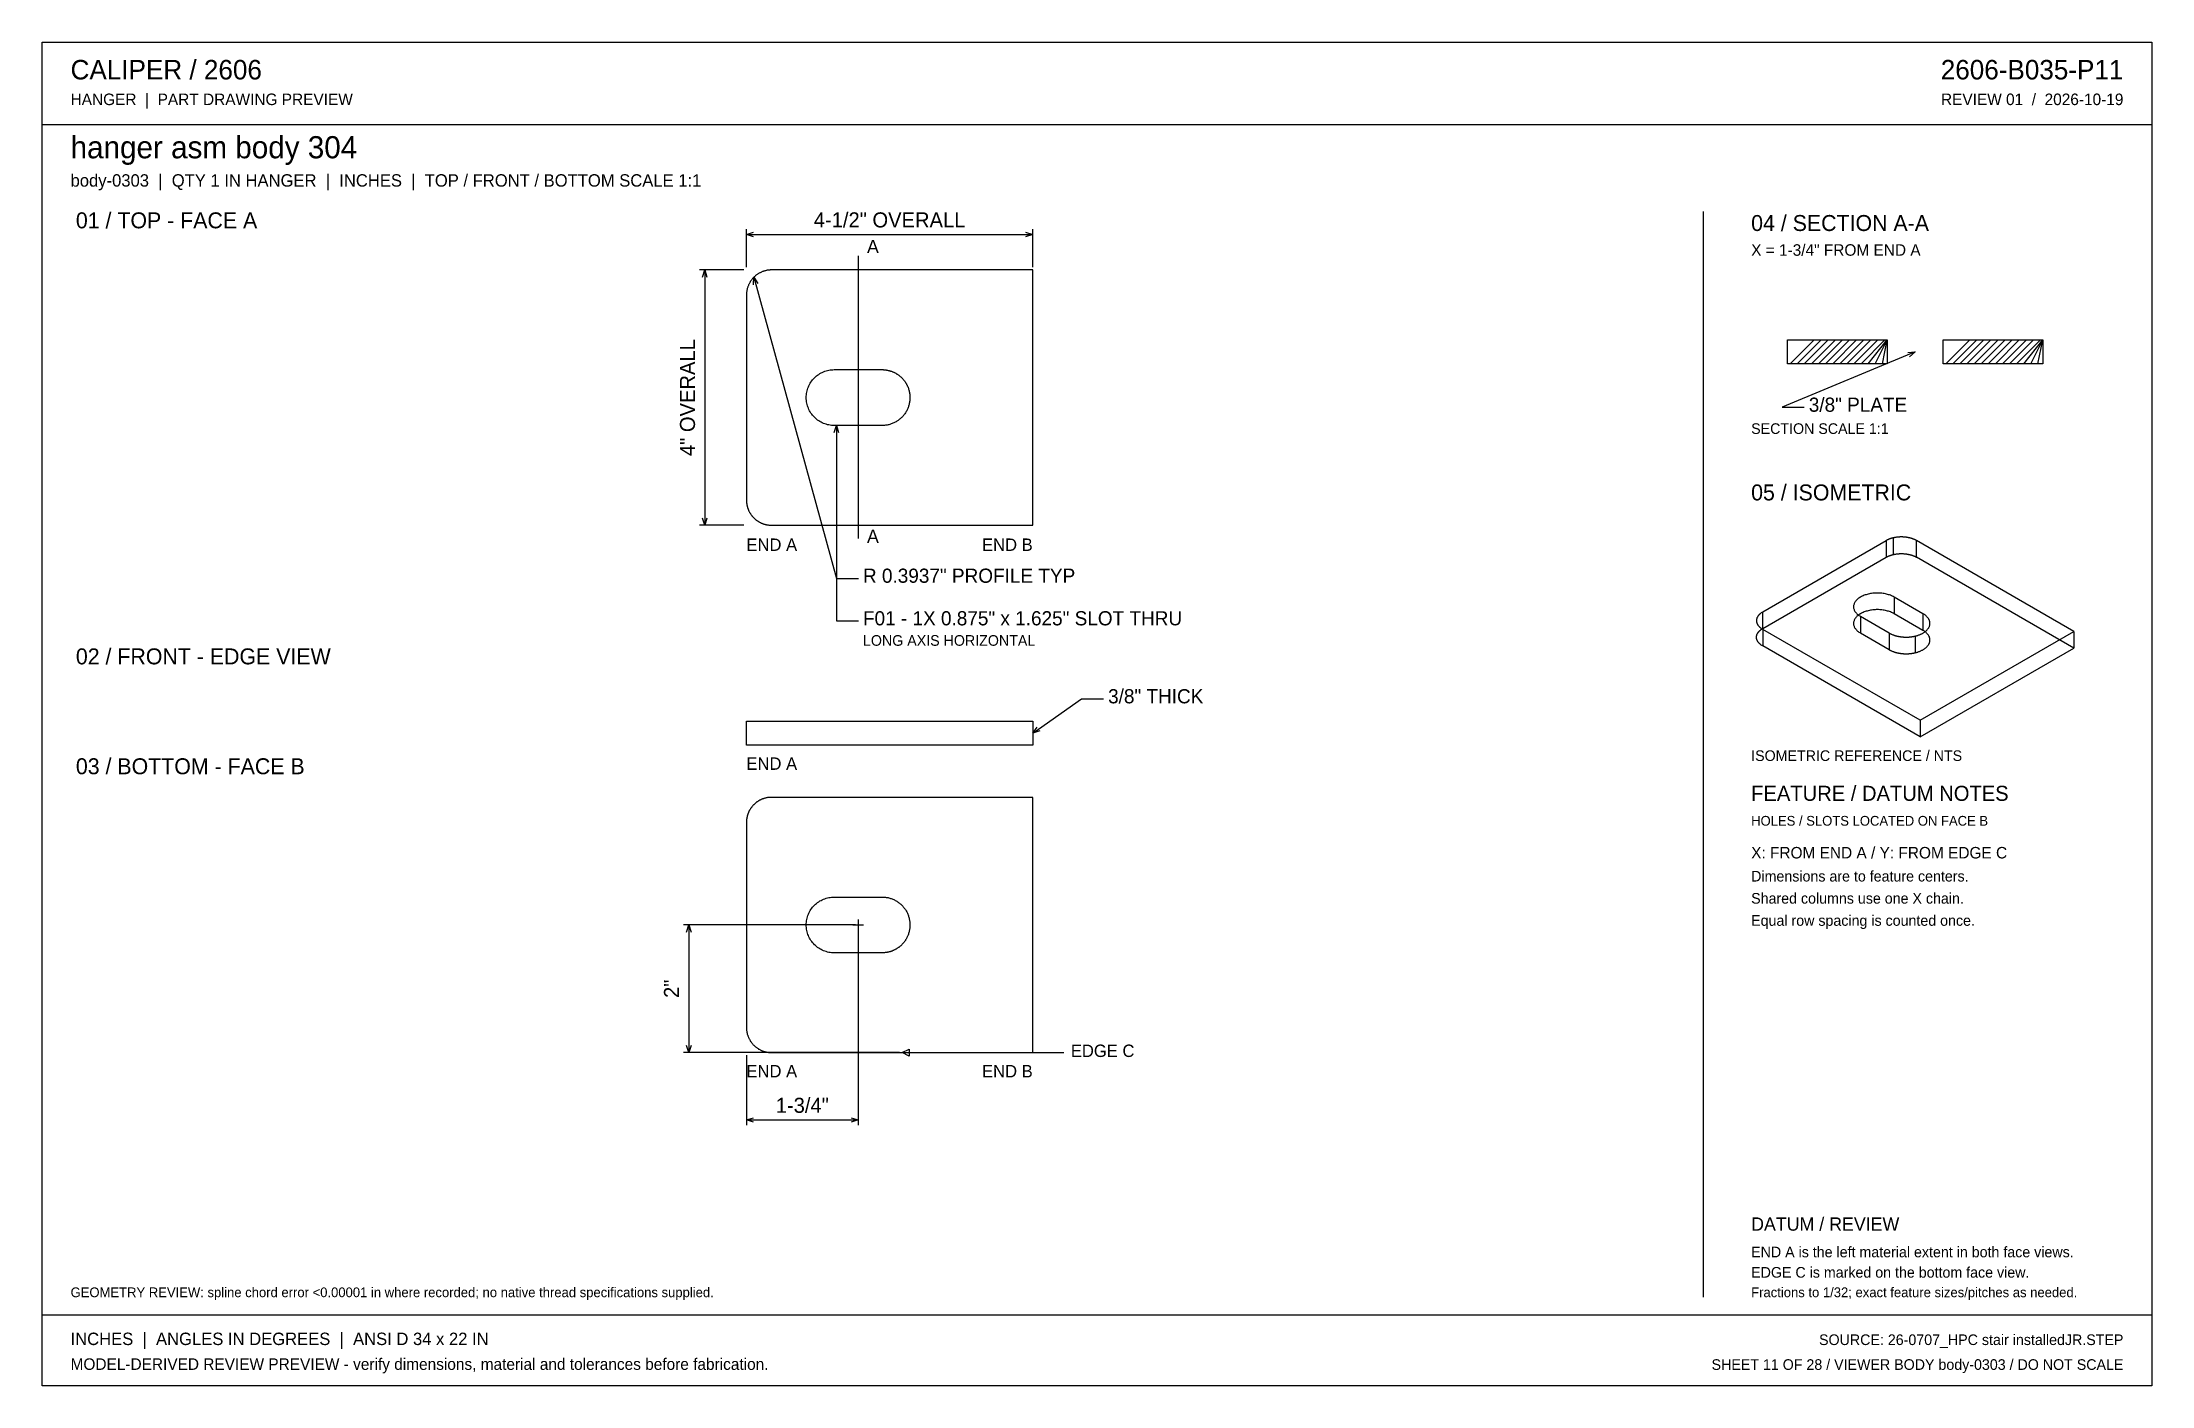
# Model space of a CAD drawing. Header units: inches. Extents: x 0.5 to 33.5, y 0.5 to 21.5.
import ezdxf
from ezdxf.enums import TextEntityAlignment as Align

# ---------------------------------------------------------------- set-up
doc = ezdxf.new("R2010")
doc.units = ezdxf.units.IN
doc.header["$MEASUREMENT"] = 0

msp = doc.modelspace()

# ---------------------------------------------------------------- texts
at = {"layer": 'ANNOTATION'}
for s, height, p in [('CALIPER / 2606', 0.30556, (0.917, 20.944)), ('HANGER  |  PART DRAWING PREVIEW', 0.18056, (0.917, 20.542)), ('hanger asm body 304', 0.34722, (0.917, 19.708)), ('body-0303  |  QTY 1 IN HANGER  |  INCHES  |  TOP / FRONT / BOTTOM SCALE 1:1', 0.19444, (0.917, 19.264)), ('01 / TOP - FACE A', 0.25, (1, 18.611)), ('04 / SECTION A-A', 0.25, (27.25, 18.569)), ('A', 0.208, (13.396, 18.222)), ('X = 1-3/4" FROM END A', 0.18056, (27.25, 18.181)), ('3/8" PLATE', 0.2222, (28.153, 15.736)), ('SECTION SCALE 1:1', 0.16667, (27.25, 15.389)), ('05 / ISOMETRIC', 0.25, (27.25, 14.347)), ('A', 0.208, (13.396, 13.681)), ('END A', 0.1944, (11.507, 13.556)), ('R 0.3937" PROFILE TYP', 0.22222, (13.333, 13.056)), ('F01 - 1X 0.875" x 1.625" SLOT THRU', 0.22222, (13.333, 12.389)), ('LONG AXIS HORIZONTAL', 0.16667, (13.333, 12.069)), ('02 / FRONT - EDGE VIEW', 0.25, (1, 11.778)), ('3/8" THICK', 0.2222, (17.174, 11.167)), ('03 / BOTTOM - FACE B', 0.25, (1, 10.056)), ('END A', 0.1944, (11.507, 10.125)), ('ISOMETRIC REFERENCE / NTS', 0.16667, (27.25, 10.264)), ('FEATURE / DATUM NOTES', 0.23611, (27.25, 9.639)), ('HOLES / SLOTS LOCATED ON FACE B', 0.15278, (27.25, 9.25)), ('X: FROM END A / Y: FROM EDGE C', 0.18056, (27.25, 8.736)), ('Dimensions are to feature centers.', 0.16667, (27.25, 8.375)), ('Shared columns use one X chain.', 0.16667, (27.25, 8.028)), ('Equal row spacing is counted once.', 0.16667, (27.25, 7.681)), ('EDGE C', 0.1944, (16.59, 5.625)), ('END A', 0.1944, (11.507, 5.306)), ('DATUM / REVIEW', 0.20833, (27.25, 2.903)), ('END A is the left material extent in both face views.', 0.16667, (27.25, 2.486)), ('EDGE C is marked on the bottom face view.', 0.16667, (27.25, 2.167)), ('GEOMETRY REVIEW: spline chord error <0.00001 in where recorded; no native thread specifications supplied.', 0.152778, (0.917, 1.861)), ('Fractions to 1/32; exact feature sizes/pitches as needed.', 0.15278, (27.25, 1.861)), ('INCHES  |  ANGLES IN DEGREES  |  ANSI D 34 x 22 IN', 0.19444, (0.917, 1.111)), ('MODEL-DERIVED REVIEW PREVIEW - verify dimensions, material and tolerances before fabrication.', 0.18056, (0.917, 0.722))]:
    msp.add_text(s, height=height, dxfattribs=at).set_placement(p)
for s, height, p in [('2606-B035-P11', 0.30556, (33.083, 20.944)), ('REVIEW 01  /  2026-10-19', 0.18056, (33.083, 20.542)), ('END B', 0.1944, (15.993, 13.556)), ('END B', 0.1944, (15.993, 5.306)), ('SOURCE: 26-0707_HPC stair installedJR.STEP', 0.16667, (33.083, 1.111)), ('SHEET 11 OF 28 / VIEWER BODY body-0303 / DO NOT SCALE', 0.16667, (33.083, 0.722))]:
    msp.add_text(s, height=height, dxfattribs=at).set_placement(p, align=Align.RIGHT)
for s, height, p in [('4-1/2" OVERALL', 0.23611, (13.75, 18.625)), ('1-3/4"', 0.2361, (12.382, 4.75))]:
    msp.add_text(s, height=height, dxfattribs=at).set_placement(p, align=Align.CENTER)
for s, p in [('4" OVERALL', (10.701, 15.958)), ('2"', (10.451, 6.694))]:
    msp.add_text(s, height=0.2361, rotation=90, dxfattribs=at).set_placement(p, align=Align.CENTER)

# ---------------------------------------------------------------- linework, layer by layer
at = {"layer": 'ANNOTATION'}
for p, q in [((11.507, 18), (11.507, 18.597)), ((11.507, 18.514), (11.618, 18.549)), ((11.507, 18.514), (15.993, 18.514)), ((11.618, 18.479), (11.507, 18.514)), ((15.882, 18.549), (15.993, 18.514)), ((15.993, 18.514), (15.882, 18.479)), ((15.993, 18), (15.993, 18.597)), ((11.465, 17.958), (10.771, 17.958)), ((10.819, 17.847), (10.854, 17.958)), ((10.854, 17.958), (10.854, 13.958)), ((10.854, 17.958), (10.889, 17.847)), ((13.257, 18.181), (13.257, 13.75)), ((11.618, 17.727), (11.622, 17.843)), ((11.622, 17.843), (12.917, 13.125)), ((11.622, 17.843), (11.685, 17.745)), ((29.819, 16.674), (27.736, 15.806)), ((29.704, 16.663), (29.819, 16.674)), ((29.819, 16.674), (29.73, 16.599)), ((27.736, 15.806), (28.083, 15.806)), ((12.882, 15.41), (12.917, 15.521)), ((12.917, 15.521), (12.917, 12.458)), ((12.917, 15.521), (12.951, 15.41)), ((11.465, 13.958), (10.771, 13.958)), ((10.854, 13.958), (10.819, 14.069)), ((10.889, 14.069), (10.854, 13.958)), ((12.917, 13.125), (13.264, 13.125)), ((12.917, 12.458), (13.264, 12.458)), ((15.993, 10.701), (16.757, 11.236)), ((16.757, 11.236), (17.104, 11.236)), ((15.993, 10.701), (16.064, 10.794)), ((16.104, 10.737), (15.993, 10.701)), ((13.215, 7.694), (10.521, 7.694)), ((10.569, 7.583), (10.604, 7.694)), ((10.604, 7.694), (10.604, 5.694)), ((10.604, 7.694), (10.639, 7.583)), ((13.174, 7.694), (13.34, 7.694)), ((13.257, 7.778), (13.257, 7.611)), ((13.257, 7.653), (13.257, 4.556)), ((13.905, 5.694), (10.521, 5.694)), ((10.604, 5.694), (10.569, 5.806)), ((10.639, 5.806), (10.604, 5.694)), ((11.507, 5.653), (11.507, 4.556)), ((13.947, 5.694), (14.058, 5.75)), ((13.947, 5.694), (16.479, 5.694)), ((14.058, 5.639), (13.947, 5.694)), ((14.058, 5.75), (14.058, 5.639)), ((11.507, 4.639), (11.618, 4.674)), ((11.507, 4.639), (13.257, 4.639)), ((11.618, 4.604), (11.507, 4.639)), ((13.146, 4.674), (13.257, 4.639)), ((13.257, 4.639), (13.146, 4.604))]:
    msp.add_line(p, q, dxfattribs=at)
at = {"layer": 'OUTLINE'}
for p, q in [((0.472, 21.528), (33.528, 21.528)), ((0.472, 0.472), (0.472, 21.528)), ((33.528, 21.528), (33.528, 0.472)), ((0.472, 20.236), (33.528, 20.236)), ((26.5, 18.875), (26.5, 1.861)), ((11.636, 17.856), (11.629, 17.85)), ((11.643, 17.863), (11.636, 17.856)), ((11.651, 17.869), (11.643, 17.863)), ((11.658, 17.875), (11.651, 17.869)), ((11.666, 17.881), (11.658, 17.875)), ((11.674, 17.887), (11.666, 17.881)), ((11.682, 17.892), (11.674, 17.887)), ((11.69, 17.897), (11.682, 17.892)), ((11.698, 17.902), (11.69, 17.897)), ((11.707, 17.907), (11.698, 17.902)), ((11.715, 17.912), (11.707, 17.907)), ((11.724, 17.916), (11.715, 17.912)), ((11.732, 17.921), (11.724, 17.916)), ((11.741, 17.925), (11.732, 17.921)), ((11.75, 17.928), (11.741, 17.925)), ((11.759, 17.932), (11.75, 17.928)), ((11.768, 17.935), (11.759, 17.932)), ((11.777, 17.938), (11.768, 17.935)), ((11.786, 17.941), (11.777, 17.938)), ((11.796, 17.944), (11.786, 17.941)), ((11.805, 17.947), (11.796, 17.944)), ((11.814, 17.949), (11.805, 17.947)), ((11.824, 17.951), (11.814, 17.949)), ((11.833, 17.953), (11.824, 17.951)), ((11.843, 17.954), (11.833, 17.953)), ((11.852, 17.955), (11.843, 17.954)), ((11.862, 17.956), (11.852, 17.955)), ((11.872, 17.957), (11.862, 17.956)), ((11.881, 17.958), (11.872, 17.957)), ((11.891, 17.958), (11.881, 17.958)), ((11.901, 17.958), (11.891, 17.958)), ((15.993, 17.958), (11.901, 17.958)), ((15.993, 13.958), (15.993, 17.958)), ((11.508, 17.594), (11.507, 17.584)), ((11.507, 17.584), (11.507, 17.574)), ((11.507, 17.574), (11.507, 17.565)), ((11.507, 17.565), (11.507, 14.352)), ((11.509, 17.603), (11.508, 17.594)), ((11.51, 17.613), (11.509, 17.603)), ((11.511, 17.622), (11.51, 17.613)), ((11.513, 17.632), (11.511, 17.622)), ((11.514, 17.641), (11.513, 17.632)), ((11.516, 17.651), (11.514, 17.641)), ((11.519, 17.66), (11.516, 17.651)), ((11.521, 17.67), (11.519, 17.66)), ((11.524, 17.679), (11.521, 17.67)), ((11.527, 17.688), (11.524, 17.679)), ((11.53, 17.697), (11.527, 17.688)), ((11.533, 17.706), (11.53, 17.697)), ((11.537, 17.715), (11.533, 17.706)), ((11.541, 17.724), (11.537, 17.715)), ((11.545, 17.733), (11.541, 17.724)), ((11.549, 17.742), (11.545, 17.733)), ((11.553, 17.75), (11.549, 17.742)), ((11.558, 17.759), (11.553, 17.75)), ((11.563, 17.767), (11.558, 17.759)), ((11.568, 17.775), (11.563, 17.767)), ((11.573, 17.783), (11.568, 17.775)), ((11.579, 17.791), (11.573, 17.783)), ((11.584, 17.799), (11.579, 17.791)), ((11.59, 17.807), (11.584, 17.799)), ((11.596, 17.814), (11.59, 17.807)), ((11.602, 17.822), (11.596, 17.814)), ((11.609, 17.829), (11.602, 17.822)), ((11.615, 17.836), (11.609, 17.829)), ((11.622, 17.843), (11.615, 17.836)), ((11.629, 17.85), (11.622, 17.843)), ((27.819, 16.861), (29.382, 16.861)), ((27.819, 16.486), (27.819, 16.861)), ((27.861, 16.486), (28.236, 16.861)), ((27.972, 16.486), (28.347, 16.861)), ((28.083, 16.486), (28.458, 16.861)), ((28.194, 16.486), (28.569, 16.861)), ((28.306, 16.486), (28.681, 16.861)), ((28.417, 16.486), (28.792, 16.861)), ((28.528, 16.486), (28.903, 16.861)), ((28.639, 16.486), (29.014, 16.861)), ((28.75, 16.486), (29.125, 16.861)), ((28.861, 16.486), (29.236, 16.861)), ((28.972, 16.486), (29.347, 16.861)), ((29.083, 16.486), (29.382, 16.861)), ((29.194, 16.486), (29.382, 16.861)), ((29.306, 16.486), (29.382, 16.861)), ((29.382, 16.861), (29.382, 16.486)), ((30.257, 16.861), (31.819, 16.861)), ((30.257, 16.486), (30.257, 16.861)), ((30.299, 16.486), (30.674, 16.861)), ((30.41, 16.486), (30.785, 16.861)), ((30.521, 16.486), (30.896, 16.861)), ((30.632, 16.486), (31.007, 16.861)), ((30.743, 16.486), (31.118, 16.861)), ((30.854, 16.486), (31.229, 16.861)), ((30.965, 16.486), (31.34, 16.861)), ((31.076, 16.486), (31.451, 16.861)), ((31.188, 16.486), (31.563, 16.861)), ((31.299, 16.486), (31.674, 16.861)), ((31.41, 16.486), (31.785, 16.861)), ((31.521, 16.486), (31.819, 16.861)), ((31.632, 16.486), (31.819, 16.861)), ((31.743, 16.486), (31.819, 16.861)), ((31.819, 16.861), (31.819, 16.486)), ((12.507, 16.183), (12.518, 16.201)), ((12.518, 16.201), (12.531, 16.219)), ((12.531, 16.219), (12.544, 16.236)), ((12.544, 16.236), (12.558, 16.252)), ((12.558, 16.252), (12.573, 16.268)), ((12.573, 16.268), (12.588, 16.282)), ((12.588, 16.282), (12.604, 16.297)), ((12.604, 16.297), (12.621, 16.31)), ((12.621, 16.31), (12.639, 16.322)), ((12.639, 16.322), (12.657, 16.334)), ((12.657, 16.334), (12.676, 16.344)), ((12.676, 16.344), (12.695, 16.354)), ((12.695, 16.354), (12.714, 16.363)), ((12.714, 16.363), (12.735, 16.37)), ((12.735, 16.37), (12.755, 16.377)), ((12.755, 16.377), (12.776, 16.383)), ((12.776, 16.383), (12.797, 16.387)), ((12.797, 16.387), (12.818, 16.391)), ((12.818, 16.391), (12.839, 16.394)), ((12.839, 16.394), (12.86, 16.395)), ((12.86, 16.395), (12.882, 16.396)), ((12.882, 16.396), (13.632, 16.396)), ((13.632, 16.396), (13.64, 16.396)), ((13.64, 16.396), (13.648, 16.396)), ((13.648, 16.396), (13.656, 16.395)), ((13.656, 16.395), (13.664, 16.395)), ((13.664, 16.395), (13.672, 16.394)), ((13.672, 16.394), (13.68, 16.393)), ((13.68, 16.393), (13.688, 16.392)), ((13.688, 16.392), (13.696, 16.391)), ((13.696, 16.391), (13.703, 16.39)), ((13.703, 16.39), (13.711, 16.389)), ((13.711, 16.389), (13.719, 16.387)), ((13.719, 16.387), (13.727, 16.385)), ((13.727, 16.385), (13.735, 16.384)), ((13.735, 16.384), (13.742, 16.382)), ((13.742, 16.382), (13.75, 16.38)), ((13.75, 16.38), (13.758, 16.377)), ((13.758, 16.377), (13.765, 16.375)), ((13.765, 16.375), (13.773, 16.372)), ((13.773, 16.372), (13.781, 16.37)), ((13.781, 16.37), (13.788, 16.367)), ((13.788, 16.367), (13.796, 16.364)), ((13.796, 16.364), (13.803, 16.361)), ((13.803, 16.361), (13.81, 16.358)), ((13.81, 16.358), (13.817, 16.355)), ((13.817, 16.355), (13.825, 16.351)), ((13.825, 16.351), (13.832, 16.347)), ((13.832, 16.347), (13.839, 16.344)), ((13.839, 16.344), (13.846, 16.34)), ((13.846, 16.34), (13.853, 16.336)), ((13.853, 16.336), (13.86, 16.332)), ((13.86, 16.332), (13.866, 16.328)), ((13.866, 16.328), (13.873, 16.323)), ((13.873, 16.323), (13.88, 16.319)), ((13.88, 16.319), (13.886, 16.314)), ((13.886, 16.314), (13.893, 16.31)), ((13.893, 16.31), (13.899, 16.305)), ((13.899, 16.305), (13.905, 16.3)), ((13.905, 16.3), (13.912, 16.295)), ((13.912, 16.295), (13.918, 16.29)), ((13.918, 16.29), (13.924, 16.284)), ((13.924, 16.284), (13.93, 16.279)), ((13.93, 16.279), (13.935, 16.273)), ((13.935, 16.273), (13.941, 16.268)), ((13.941, 16.268), (13.947, 16.262)), ((13.947, 16.262), (13.952, 16.256)), ((13.952, 16.256), (13.958, 16.25)), ((13.958, 16.25), (13.963, 16.244)), ((13.963, 16.244), (13.968, 16.238)), ((13.968, 16.238), (13.973, 16.232)), ((13.973, 16.232), (13.978, 16.226)), ((13.978, 16.226), (13.983, 16.22)), ((13.983, 16.22), (13.988, 16.213)), ((13.988, 16.213), (13.992, 16.207)), ((13.992, 16.207), (13.997, 16.2)), ((13.997, 16.2), (14.001, 16.193)), ((29.382, 16.486), (27.819, 16.486)), ((31.819, 16.486), (30.257, 16.486)), ((12.444, 15.958), (12.445, 15.98)), ((12.445, 15.937), (12.444, 15.958)), ((12.445, 15.98), (12.447, 16.001)), ((12.447, 15.915), (12.445, 15.937)), ((12.447, 16.001), (12.449, 16.023)), ((12.449, 15.894), (12.447, 15.915)), ((12.449, 16.023), (12.453, 16.044)), ((12.453, 15.873), (12.449, 15.894)), ((12.453, 16.044), (12.458, 16.065)), ((12.458, 15.852), (12.453, 15.873)), ((12.458, 16.065), (12.463, 16.085)), ((12.463, 16.085), (12.47, 16.106)), ((12.47, 16.106), (12.478, 16.126)), ((12.478, 16.126), (12.486, 16.145)), ((12.486, 16.145), (12.496, 16.165)), ((12.496, 16.165), (12.507, 16.183)), ((14.001, 16.193), (14.005, 16.187)), ((14.005, 16.187), (14.009, 16.18)), ((14.009, 16.18), (14.013, 16.173)), ((14.013, 16.173), (14.017, 16.166)), ((14.017, 16.166), (14.021, 16.159)), ((14.021, 16.159), (14.024, 16.152)), ((14.024, 16.152), (14.028, 16.144)), ((14.028, 16.144), (14.031, 16.137)), ((14.031, 16.137), (14.034, 16.13)), ((14.034, 16.13), (14.04, 16.117)), ((14.04, 16.117), (14.044, 16.105)), ((14.044, 16.105), (14.049, 16.092)), ((14.049, 16.092), (14.052, 16.079)), ((14.052, 16.079), (14.056, 16.066)), ((14.056, 16.066), (14.059, 16.053)), ((14.059, 16.053), (14.062, 16.04)), ((14.062, 15.879), (14.059, 15.865)), ((14.062, 16.04), (14.064, 16.026)), ((14.064, 15.892), (14.062, 15.879)), ((14.064, 16.026), (14.066, 16.013)), ((14.066, 15.905), (14.064, 15.892)), ((14.066, 16.013), (14.067, 16)), ((14.068, 15.919), (14.066, 15.905)), ((14.067, 16), (14.069, 15.986)), ((14.069, 15.932), (14.068, 15.919)), ((14.069, 15.986), (14.069, 15.973)), ((14.069, 15.973), (14.069, 15.959)), ((14.069, 15.959), (14.069, 15.946)), ((14.069, 15.946), (14.069, 15.932)), ((12.463, 15.831), (12.458, 15.852)), ((12.47, 15.811), (12.463, 15.831)), ((12.478, 15.791), (12.47, 15.811)), ((12.486, 15.771), (12.478, 15.791)), ((12.496, 15.752), (12.486, 15.771)), ((12.507, 15.733), (12.496, 15.752)), ((12.518, 15.715), (12.507, 15.733)), ((12.531, 15.698), (12.518, 15.715)), ((12.544, 15.681), (12.531, 15.698)), ((12.558, 15.665), (12.544, 15.681)), ((12.573, 15.649), (12.558, 15.665)), ((12.588, 15.634), (12.573, 15.649)), ((12.604, 15.62), (12.588, 15.634)), ((12.621, 15.607), (12.604, 15.62)), ((12.639, 15.595), (12.621, 15.607)), ((12.657, 15.583), (12.639, 15.595)), ((12.676, 15.572), (12.657, 15.583)), ((12.695, 15.563), (12.676, 15.572)), ((12.714, 15.554), (12.695, 15.563)), ((12.735, 15.546), (12.714, 15.554)), ((12.755, 15.54), (12.735, 15.546)), ((12.776, 15.534), (12.755, 15.54)), ((13.752, 15.538), (13.739, 15.534)), ((13.765, 15.541), (13.752, 15.538)), ((13.777, 15.546), (13.765, 15.541)), ((13.79, 15.55), (13.777, 15.546)), ((13.803, 15.556), (13.79, 15.55)), ((13.815, 15.561), (13.803, 15.556)), ((13.827, 15.567), (13.815, 15.561)), ((13.839, 15.573), (13.827, 15.567)), ((13.851, 15.58), (13.839, 15.573)), ((13.862, 15.587), (13.851, 15.58)), ((13.874, 15.594), (13.862, 15.587)), ((13.885, 15.601), (13.874, 15.594)), ((13.896, 15.609), (13.885, 15.601)), ((13.906, 15.618), (13.896, 15.609)), ((13.917, 15.626), (13.906, 15.618)), ((13.927, 15.635), (13.917, 15.626)), ((13.937, 15.645), (13.927, 15.635)), ((13.946, 15.654), (13.937, 15.645)), ((13.956, 15.664), (13.946, 15.654)), ((13.964, 15.674), (13.956, 15.664)), ((13.973, 15.684), (13.964, 15.674)), ((13.981, 15.695), (13.973, 15.684)), ((13.989, 15.706), (13.981, 15.695)), ((13.997, 15.717), (13.989, 15.706)), ((14.004, 15.728), (13.997, 15.717)), ((14.011, 15.74), (14.004, 15.728)), ((14.018, 15.752), (14.011, 15.74)), ((14.024, 15.764), (14.018, 15.752)), ((14.03, 15.776), (14.024, 15.764)), ((14.035, 15.788), (14.03, 15.776)), ((14.04, 15.801), (14.035, 15.788)), ((14.045, 15.814), (14.04, 15.801)), ((14.049, 15.826), (14.045, 15.814)), ((14.053, 15.839), (14.049, 15.826)), ((14.056, 15.852), (14.053, 15.839)), ((14.059, 15.865), (14.056, 15.852)), ((12.797, 15.529), (12.776, 15.534)), ((12.818, 15.526), (12.797, 15.529)), ((12.839, 15.523), (12.818, 15.526)), ((12.86, 15.521), (12.839, 15.523)), ((12.882, 15.521), (12.86, 15.521)), ((13.632, 15.521), (12.882, 15.521)), ((13.645, 15.521), (13.632, 15.521)), ((13.659, 15.522), (13.645, 15.521)), ((13.672, 15.523), (13.659, 15.522)), ((13.686, 15.524), (13.672, 15.523)), ((13.699, 15.526), (13.686, 15.524)), ((13.712, 15.528), (13.699, 15.526)), ((13.726, 15.531), (13.712, 15.528)), ((13.739, 15.534), (13.726, 15.531)), ((11.507, 14.352), (11.507, 14.35)), ((11.507, 14.35), (11.507, 14.347)), ((11.507, 14.347), (11.507, 14.345)), ((11.507, 14.345), (11.507, 14.342)), ((11.507, 14.342), (11.507, 14.34)), ((11.507, 14.34), (11.507, 14.337)), ((11.507, 14.337), (11.507, 14.335)), ((11.507, 14.335), (11.507, 14.332)), ((11.507, 14.332), (11.508, 14.33)), ((11.508, 14.33), (11.508, 14.327)), ((11.508, 14.327), (11.508, 14.325)), ((11.508, 14.325), (11.508, 14.322)), ((11.508, 14.322), (11.508, 14.32)), ((11.508, 14.32), (11.508, 14.317)), ((11.508, 14.317), (11.509, 14.315)), ((11.509, 14.315), (11.509, 14.312)), ((11.509, 14.312), (11.509, 14.31)), ((11.509, 14.31), (11.509, 14.308)), ((11.509, 14.308), (11.51, 14.305)), ((11.51, 14.305), (11.51, 14.303)), ((11.51, 14.303), (11.51, 14.3)), ((11.51, 14.3), (11.511, 14.298)), ((11.511, 14.298), (11.511, 14.295)), ((11.511, 14.295), (11.511, 14.293)), ((11.511, 14.293), (11.512, 14.29)), ((11.512, 14.29), (11.512, 14.288)), ((11.512, 14.288), (11.513, 14.285)), ((11.513, 14.285), (11.513, 14.283)), ((11.513, 14.283), (11.513, 14.281)), ((11.513, 14.281), (11.514, 14.278)), ((11.514, 14.278), (11.514, 14.276)), ((11.514, 14.276), (11.515, 14.273)), ((11.515, 14.273), (11.515, 14.271)), ((11.515, 14.271), (11.516, 14.268)), ((11.516, 14.268), (11.516, 14.266)), ((11.516, 14.266), (11.517, 14.264)), ((11.517, 14.264), (11.518, 14.261)), ((11.518, 14.261), (11.518, 14.259)), ((11.518, 14.259), (11.519, 14.256)), ((11.519, 14.256), (11.519, 14.254)), ((11.519, 14.254), (11.52, 14.252)), ((11.52, 14.252), (11.521, 14.249)), ((11.521, 14.249), (11.521, 14.247)), ((11.521, 14.247), (11.522, 14.244)), ((11.522, 14.244), (11.523, 14.242)), ((11.523, 14.242), (11.523, 14.24)), ((11.523, 14.24), (11.524, 14.237)), ((11.524, 14.237), (11.525, 14.235)), ((11.525, 14.235), (11.525, 14.233)), ((11.525, 14.233), (11.526, 14.23)), ((11.526, 14.23), (11.527, 14.228)), ((11.527, 14.228), (11.528, 14.226)), ((11.528, 14.226), (11.529, 14.223)), ((11.529, 14.223), (11.529, 14.221)), ((11.529, 14.221), (11.53, 14.219)), ((11.53, 14.219), (11.531, 14.216)), ((11.531, 14.216), (11.532, 14.214)), ((11.532, 14.214), (11.533, 14.212)), ((11.533, 14.212), (11.534, 14.209)), ((11.534, 14.209), (11.535, 14.207)), ((11.535, 14.207), (11.536, 14.205)), ((11.536, 14.205), (11.536, 14.202)), ((11.536, 14.202), (11.537, 14.2)), ((11.537, 14.2), (11.538, 14.198)), ((11.538, 14.198), (11.541, 14.191)), ((11.541, 14.191), (11.544, 14.185)), ((11.544, 14.185), (11.547, 14.178)), ((11.547, 14.178), (11.551, 14.172)), ((11.551, 14.172), (11.554, 14.165)), ((11.554, 14.165), (11.557, 14.159)), ((11.557, 14.159), (11.561, 14.153)), ((11.561, 14.153), (11.565, 14.147)), ((11.565, 14.147), (11.569, 14.141)), ((11.569, 14.141), (11.572, 14.135)), ((11.572, 14.135), (11.576, 14.129)), ((11.576, 14.129), (11.581, 14.123)), ((11.581, 14.123), (11.585, 14.117)), ((11.585, 14.117), (11.589, 14.111)), ((11.589, 14.111), (11.594, 14.106)), ((11.594, 14.106), (11.598, 14.1)), ((11.598, 14.1), (11.603, 14.095)), ((11.603, 14.095), (11.608, 14.089)), ((11.608, 14.089), (11.612, 14.084)), ((11.612, 14.084), (11.617, 14.079)), ((11.617, 14.079), (11.622, 14.073)), ((11.622, 14.073), (11.628, 14.068)), ((11.628, 14.068), (11.633, 14.064)), ((11.633, 14.064), (11.638, 14.059)), ((11.638, 14.059), (11.643, 14.054)), ((11.643, 14.054), (11.649, 14.049)), ((11.649, 14.049), (11.654, 14.045)), ((11.654, 14.045), (11.66, 14.04)), ((11.66, 14.04), (11.666, 14.036)), ((11.666, 14.036), (11.672, 14.032)), ((11.672, 14.032), (11.678, 14.028)), ((11.678, 14.028), (11.684, 14.024)), ((11.684, 14.024), (11.69, 14.02)), ((11.69, 14.02), (11.696, 14.016)), ((11.696, 14.016), (11.702, 14.012)), ((11.702, 14.012), (11.708, 14.009)), ((11.708, 14.009), (11.714, 14.005)), ((11.714, 14.005), (11.721, 14.002)), ((11.721, 14.002), (11.727, 13.999)), ((11.727, 13.999), (11.734, 13.996)), ((11.734, 13.996), (11.74, 13.993)), ((11.74, 13.993), (11.747, 13.99)), ((11.747, 13.99), (11.753, 13.987)), ((11.753, 13.987), (11.76, 13.984)), ((11.76, 13.984), (11.767, 13.982)), ((11.767, 13.982), (11.774, 13.979)), ((11.774, 13.979), (11.78, 13.977)), ((11.78, 13.977), (11.787, 13.975)), ((11.787, 13.975), (11.794, 13.973)), ((11.794, 13.973), (11.801, 13.971)), ((11.801, 13.971), (11.808, 13.969)), ((11.808, 13.969), (11.815, 13.968)), ((11.815, 13.968), (11.822, 13.966)), ((11.822, 13.966), (11.829, 13.965)), ((11.829, 13.965), (11.836, 13.964)), ((11.836, 13.964), (11.843, 13.963)), ((11.843, 13.963), (11.85, 13.962)), ((11.85, 13.962), (11.858, 13.961)), ((11.858, 13.961), (11.865, 13.96)), ((11.865, 13.96), (11.872, 13.959)), ((11.872, 13.959), (11.879, 13.959)), ((11.879, 13.959), (11.886, 13.959)), ((11.886, 13.959), (11.893, 13.958)), ((11.893, 13.958), (11.901, 13.958)), ((11.901, 13.958), (15.993, 13.958)), ((27.432, 12.6), (29.366, 13.717)), ((29.368, 13.718), (29.366, 13.717)), ((29.366, 13.717), (29.366, 13.457)), ((29.369, 13.719), (29.368, 13.718)), ((29.371, 13.72), (29.369, 13.719)), ((29.373, 13.721), (29.371, 13.72)), ((29.374, 13.722), (29.373, 13.721)), ((29.376, 13.722), (29.374, 13.722)), ((29.377, 13.723), (29.376, 13.722)), ((29.379, 13.724), (29.377, 13.723)), ((29.38, 13.725), (29.379, 13.724)), ((29.382, 13.726), (29.38, 13.725)), ((29.383, 13.727), (29.382, 13.726)), ((29.385, 13.727), (29.383, 13.727)), ((29.387, 13.728), (29.385, 13.727)), ((29.388, 13.729), (29.387, 13.728)), ((29.39, 13.73), (29.388, 13.729)), ((29.391, 13.73), (29.39, 13.73)), ((29.393, 13.731), (29.391, 13.73)), ((29.395, 13.732), (29.393, 13.731)), ((29.396, 13.733), (29.395, 13.732)), ((29.398, 13.734), (29.396, 13.733)), ((29.4, 13.734), (29.398, 13.734)), ((29.401, 13.735), (29.4, 13.734)), ((29.403, 13.736), (29.401, 13.735)), ((29.405, 13.736), (29.403, 13.736)), ((29.407, 13.737), (29.405, 13.736)), ((29.408, 13.738), (29.407, 13.737)), ((29.41, 13.739), (29.408, 13.738)), ((29.412, 13.739), (29.41, 13.739)), ((29.413, 13.74), (29.412, 13.739)), ((29.415, 13.741), (29.413, 13.74)), ((29.417, 13.741), (29.415, 13.741)), ((29.419, 13.742), (29.417, 13.741)), ((29.42, 13.743), (29.419, 13.742)), ((29.422, 13.743), (29.42, 13.743)), ((29.424, 13.744), (29.422, 13.743)), ((29.426, 13.745), (29.424, 13.744)), ((29.428, 13.745), (29.426, 13.745)), ((29.429, 13.746), (29.428, 13.745)), ((29.431, 13.747), (29.429, 13.746)), ((29.433, 13.747), (29.431, 13.747)), ((29.435, 13.748), (29.433, 13.747)), ((29.437, 13.748), (29.435, 13.748)), ((29.438, 13.749), (29.437, 13.748)), ((29.44, 13.75), (29.438, 13.749)), ((29.442, 13.75), (29.44, 13.75)), ((29.444, 13.751), (29.442, 13.75)), ((29.446, 13.751), (29.444, 13.751)), ((29.448, 13.752), (29.446, 13.751)), ((29.45, 13.753), (29.448, 13.752)), ((29.451, 13.753), (29.45, 13.753)), ((29.453, 13.754), (29.451, 13.753)), ((29.455, 13.754), (29.453, 13.754)), ((29.457, 13.755), (29.455, 13.754)), ((29.459, 13.755), (29.457, 13.755)), ((29.461, 13.756), (29.459, 13.755)), ((29.463, 13.756), (29.461, 13.756)), ((29.465, 13.757), (29.463, 13.756)), ((29.467, 13.757), (29.465, 13.757)), ((29.469, 13.758), (29.467, 13.757)), ((29.471, 13.758), (29.469, 13.758)), ((29.472, 13.759), (29.471, 13.758)), ((29.474, 13.759), (29.472, 13.759)), ((29.476, 13.76), (29.474, 13.759)), ((29.478, 13.76), (29.476, 13.76)), ((29.484, 13.761), (29.478, 13.76)), ((29.478, 13.499), (29.478, 13.76)), ((29.49, 13.763), (29.484, 13.761)), ((29.496, 13.764), (29.49, 13.763)), ((29.501, 13.765), (29.496, 13.764)), ((29.507, 13.766), (29.501, 13.765)), ((29.513, 13.767), (29.507, 13.766)), ((29.519, 13.768), (29.513, 13.767)), ((29.525, 13.769), (29.519, 13.768)), ((29.531, 13.77), (29.525, 13.769)), ((29.537, 13.77), (29.531, 13.77)), ((29.543, 13.771), (29.537, 13.77)), ((29.549, 13.772), (29.543, 13.771)), ((29.555, 13.772), (29.549, 13.772)), ((29.561, 13.773), (29.555, 13.772)), ((29.567, 13.773), (29.561, 13.773)), ((29.573, 13.773), (29.567, 13.773)), ((29.579, 13.774), (29.573, 13.773)), ((29.585, 13.774), (29.579, 13.774)), ((29.592, 13.774), (29.585, 13.774)), ((29.598, 13.774), (29.592, 13.774)), ((29.604, 13.774), (29.598, 13.774)), ((29.61, 13.774), (29.604, 13.774)), ((29.616, 13.774), (29.61, 13.774)), ((29.622, 13.774), (29.616, 13.774)), ((29.628, 13.774), (29.622, 13.774)), ((29.634, 13.773), (29.628, 13.774)), ((29.64, 13.773), (29.634, 13.773)), ((29.646, 13.773), (29.64, 13.773)), ((29.653, 13.772), (29.646, 13.773)), ((29.659, 13.772), (29.653, 13.772)), ((29.665, 13.771), (29.659, 13.772)), ((29.671, 13.77), (29.665, 13.771)), ((29.677, 13.769), (29.671, 13.77)), ((29.683, 13.769), (29.677, 13.769)), ((29.689, 13.768), (29.683, 13.769)), ((29.694, 13.767), (29.689, 13.768)), ((29.7, 13.766), (29.694, 13.767)), ((29.706, 13.765), (29.7, 13.766)), ((29.712, 13.764), (29.706, 13.765)), ((29.718, 13.763), (29.712, 13.764)), ((29.723, 13.761), (29.718, 13.763)), ((29.729, 13.76), (29.723, 13.761)), ((29.735, 13.759), (29.729, 13.76)), ((29.74, 13.757), (29.735, 13.759)), ((29.746, 13.756), (29.74, 13.757)), ((29.752, 13.754), (29.746, 13.756)), ((29.757, 13.753), (29.752, 13.754)), ((29.762, 13.751), (29.757, 13.753)), ((29.768, 13.749), (29.762, 13.751)), ((29.773, 13.748), (29.768, 13.749)), ((29.778, 13.746), (29.773, 13.748)), ((29.784, 13.744), (29.778, 13.746)), ((29.789, 13.742), (29.784, 13.744)), ((29.794, 13.74), (29.789, 13.742)), ((29.799, 13.738), (29.794, 13.74)), ((29.804, 13.736), (29.799, 13.738)), ((29.809, 13.734), (29.804, 13.736)), ((29.813, 13.732), (29.809, 13.734)), ((29.818, 13.729), (29.813, 13.732)), ((29.823, 13.727), (29.818, 13.729)), ((29.827, 13.725), (29.823, 13.727)), ((29.832, 13.722), (29.827, 13.725)), ((29.836, 13.72), (29.832, 13.722)), ((29.841, 13.717), (29.836, 13.72)), ((29.841, 13.457), (29.841, 13.717)), ((32.306, 12.294), (29.841, 13.717)), ((27.432, 12.339), (29.366, 13.457)), ((29.366, 13.457), (29.368, 13.457)), ((29.368, 13.457), (29.369, 13.458)), ((29.369, 13.458), (29.371, 13.459)), ((29.371, 13.459), (29.373, 13.46)), ((29.373, 13.46), (29.374, 13.461)), ((29.374, 13.461), (29.376, 13.462)), ((29.376, 13.462), (29.377, 13.463)), ((29.377, 13.463), (29.379, 13.463)), ((29.379, 13.463), (29.38, 13.464)), ((29.38, 13.464), (29.382, 13.465)), ((29.382, 13.465), (29.383, 13.466)), ((29.383, 13.466), (29.385, 13.467)), ((29.385, 13.467), (29.387, 13.467)), ((29.387, 13.467), (29.388, 13.468)), ((29.388, 13.468), (29.39, 13.469)), ((29.39, 13.469), (29.391, 13.47)), ((29.391, 13.47), (29.393, 13.47)), ((29.393, 13.47), (29.395, 13.471)), ((29.395, 13.471), (29.396, 13.472)), ((29.396, 13.472), (29.398, 13.473)), ((29.398, 13.473), (29.4, 13.473)), ((29.4, 13.473), (29.401, 13.474)), ((29.401, 13.474), (29.403, 13.475)), ((29.403, 13.475), (29.405, 13.476)), ((29.405, 13.476), (29.407, 13.476)), ((29.407, 13.476), (29.408, 13.477)), ((29.408, 13.477), (29.41, 13.478)), ((29.41, 13.478), (29.412, 13.478)), ((29.412, 13.478), (29.413, 13.479)), ((29.413, 13.479), (29.415, 13.48)), ((29.415, 13.48), (29.417, 13.481)), ((29.417, 13.481), (29.419, 13.481)), ((29.419, 13.481), (29.42, 13.482)), ((29.42, 13.482), (29.422, 13.483)), ((29.422, 13.483), (29.424, 13.483)), ((29.424, 13.483), (29.426, 13.484)), ((29.426, 13.484), (29.428, 13.485)), ((29.428, 13.485), (29.429, 13.485)), ((29.429, 13.485), (29.431, 13.486)), ((29.431, 13.486), (29.433, 13.486)), ((29.433, 13.486), (29.435, 13.487)), ((29.435, 13.487), (29.437, 13.488)), ((29.437, 13.488), (29.438, 13.488)), ((29.438, 13.488), (29.44, 13.489)), ((29.44, 13.489), (29.442, 13.489)), ((29.442, 13.489), (29.444, 13.49)), ((29.444, 13.49), (29.446, 13.491)), ((29.446, 13.491), (29.448, 13.491)), ((29.448, 13.491), (29.45, 13.492)), ((29.45, 13.492), (29.451, 13.492)), ((29.451, 13.492), (29.453, 13.493)), ((29.453, 13.493), (29.455, 13.493)), ((29.455, 13.493), (29.457, 13.494)), ((29.457, 13.494), (29.459, 13.494)), ((29.459, 13.494), (29.461, 13.495)), ((29.461, 13.495), (29.463, 13.495)), ((29.463, 13.495), (29.465, 13.496)), ((29.465, 13.496), (29.467, 13.496)), ((29.467, 13.496), (29.469, 13.497)), ((29.469, 13.497), (29.471, 13.497)), ((29.471, 13.497), (29.472, 13.498)), ((29.472, 13.498), (29.474, 13.498)), ((29.474, 13.498), (29.476, 13.499)), ((29.476, 13.499), (29.478, 13.499)), ((29.478, 13.499), (29.484, 13.501)), ((29.484, 13.501), (29.49, 13.502)), ((29.49, 13.502), (29.496, 13.503)), ((29.496, 13.503), (29.501, 13.504)), ((29.501, 13.504), (29.507, 13.505)), ((29.507, 13.505), (29.513, 13.506)), ((29.513, 13.506), (29.519, 13.507)), ((29.519, 13.507), (29.525, 13.508)), ((29.525, 13.508), (29.531, 13.509)), ((29.531, 13.509), (29.537, 13.509)), ((29.537, 13.509), (29.543, 13.51)), ((29.543, 13.51), (29.549, 13.511)), ((29.549, 13.511), (29.555, 13.511)), ((29.555, 13.511), (29.561, 13.512)), ((29.561, 13.512), (29.567, 13.512)), ((29.567, 13.512), (29.573, 13.513)), ((29.573, 13.513), (29.579, 13.513)), ((29.579, 13.513), (29.585, 13.513)), ((29.585, 13.513), (29.592, 13.513)), ((29.592, 13.513), (29.598, 13.513)), ((29.598, 13.513), (29.604, 13.513)), ((29.604, 13.513), (29.61, 13.513)), ((29.61, 13.513), (29.616, 13.513)), ((29.616, 13.513), (29.622, 13.513)), ((29.622, 13.513), (29.628, 13.513)), ((29.628, 13.513), (29.634, 13.513)), ((29.634, 13.513), (29.64, 13.512)), ((29.64, 13.512), (29.646, 13.512)), ((29.646, 13.512), (29.653, 13.511)), ((29.653, 13.511), (29.659, 13.511)), ((29.659, 13.511), (29.665, 13.51)), ((29.665, 13.51), (29.671, 13.509)), ((29.671, 13.509), (29.677, 13.509)), ((29.677, 13.509), (29.683, 13.508)), ((29.683, 13.508), (29.689, 13.507)), ((29.689, 13.507), (29.694, 13.506)), ((29.694, 13.506), (29.7, 13.505)), ((29.7, 13.505), (29.706, 13.504)), ((29.706, 13.504), (29.712, 13.503)), ((29.712, 13.503), (29.718, 13.502)), ((29.718, 13.502), (29.723, 13.501)), ((29.723, 13.501), (29.729, 13.499)), ((29.729, 13.499), (29.735, 13.498)), ((29.735, 13.498), (29.74, 13.496)), ((29.74, 13.496), (29.746, 13.495)), ((29.746, 13.495), (29.752, 13.493)), ((29.752, 13.493), (29.757, 13.492)), ((29.757, 13.492), (29.762, 13.49)), ((29.762, 13.49), (29.768, 13.489)), ((29.768, 13.489), (29.773, 13.487)), ((29.773, 13.487), (29.778, 13.485)), ((29.778, 13.485), (29.784, 13.483)), ((29.784, 13.483), (29.789, 13.481)), ((29.789, 13.481), (29.794, 13.479)), ((29.794, 13.479), (29.799, 13.477)), ((29.799, 13.477), (29.804, 13.475)), ((29.804, 13.475), (29.809, 13.473)), ((29.809, 13.473), (29.813, 13.471)), ((29.813, 13.471), (29.818, 13.469)), ((29.818, 13.469), (29.823, 13.466)), ((29.823, 13.466), (29.827, 13.464)), ((29.827, 13.464), (29.832, 13.462)), ((29.832, 13.462), (29.836, 13.459)), ((29.836, 13.459), (29.841, 13.457)), ((32.306, 12.033), (29.841, 13.457)), ((29.154, 12.892), (29.137, 12.889)), ((29.172, 12.894), (29.154, 12.892)), ((29.191, 12.895), (29.172, 12.894)), ((29.209, 12.896), (29.191, 12.895)), ((29.227, 12.896), (29.209, 12.896)), ((29.245, 12.896), (29.227, 12.896)), ((29.264, 12.895), (29.245, 12.896)), ((29.282, 12.894), (29.264, 12.895)), ((29.3, 12.892), (29.282, 12.894)), ((29.318, 12.889), (29.3, 12.892)), ((27.381, 12.563), (27.377, 12.559)), ((27.385, 12.567), (27.381, 12.563)), ((27.39, 12.571), (27.385, 12.567)), ((27.395, 12.575), (27.39, 12.571)), ((27.399, 12.579), (27.395, 12.575)), ((27.404, 12.582), (27.399, 12.579)), ((27.409, 12.586), (27.404, 12.582)), ((27.415, 12.59), (27.409, 12.586)), ((27.42, 12.593), (27.415, 12.59)), ((27.426, 12.597), (27.42, 12.593)), ((27.432, 12.6), (27.426, 12.597)), ((27.432, 12.339), (27.432, 12.6)), ((28.856, 12.702), (28.855, 12.691)), ((28.855, 12.691), (28.855, 12.681)), ((28.855, 12.681), (28.855, 12.67)), ((28.855, 12.67), (28.856, 12.66)), ((28.859, 12.712), (28.856, 12.702)), ((28.856, 12.66), (28.859, 12.649)), ((28.862, 12.723), (28.859, 12.712)), ((28.859, 12.649), (28.862, 12.639)), ((28.866, 12.733), (28.862, 12.723)), ((28.862, 12.639), (28.866, 12.628)), ((28.871, 12.743), (28.866, 12.733)), ((28.866, 12.628), (28.871, 12.618)), ((28.876, 12.753), (28.871, 12.743)), ((28.871, 12.618), (28.876, 12.608)), ((28.883, 12.763), (28.876, 12.753)), ((28.876, 12.608), (28.883, 12.598)), ((28.89, 12.773), (28.883, 12.763)), ((28.883, 12.598), (28.89, 12.589)), ((28.899, 12.782), (28.89, 12.773)), ((28.89, 12.589), (28.899, 12.579)), ((28.908, 12.791), (28.899, 12.782)), ((28.899, 12.579), (28.908, 12.57)), ((28.917, 12.8), (28.908, 12.791)), ((28.908, 12.57), (28.917, 12.561)), ((28.928, 12.809), (28.917, 12.8)), ((28.917, 12.561), (28.928, 12.553)), ((28.939, 12.817), (28.928, 12.809)), ((28.951, 12.825), (28.939, 12.817)), ((28.951, 12.564), (28.939, 12.556)), ((28.964, 12.833), (28.951, 12.825)), ((28.964, 12.572), (28.951, 12.564)), ((28.977, 12.84), (28.964, 12.833)), ((28.977, 12.579), (28.964, 12.572)), ((28.991, 12.847), (28.977, 12.84)), ((28.991, 12.586), (28.977, 12.579)), ((29.005, 12.854), (28.991, 12.847)), ((29.005, 12.593), (28.991, 12.586)), ((29.02, 12.86), (29.005, 12.854)), ((29.02, 12.599), (29.005, 12.593)), ((29.036, 12.865), (29.02, 12.86)), ((29.036, 12.604), (29.02, 12.599)), ((29.051, 12.87), (29.036, 12.865)), ((29.051, 12.61), (29.036, 12.604)), ((29.068, 12.875), (29.051, 12.87)), ((29.068, 12.614), (29.051, 12.61)), ((29.085, 12.879), (29.068, 12.875)), ((29.085, 12.619), (29.068, 12.614)), ((29.102, 12.883), (29.085, 12.879)), ((29.102, 12.622), (29.085, 12.619)), ((29.119, 12.887), (29.102, 12.883)), ((29.119, 12.626), (29.102, 12.622)), ((29.137, 12.889), (29.119, 12.887)), ((29.137, 12.629), (29.119, 12.626)), ((29.154, 12.631), (29.137, 12.629)), ((29.172, 12.633), (29.154, 12.631)), ((29.191, 12.634), (29.172, 12.633)), ((29.209, 12.635), (29.191, 12.634)), ((29.227, 12.635), (29.209, 12.635)), ((29.245, 12.635), (29.227, 12.635)), ((29.264, 12.634), (29.245, 12.635)), ((29.282, 12.633), (29.264, 12.634)), ((29.3, 12.631), (29.282, 12.633)), ((29.318, 12.629), (29.3, 12.631)), ((29.335, 12.887), (29.318, 12.889)), ((29.335, 12.626), (29.318, 12.629)), ((29.353, 12.883), (29.335, 12.887)), ((29.353, 12.622), (29.335, 12.626)), ((29.37, 12.879), (29.353, 12.883)), ((29.37, 12.619), (29.353, 12.622)), ((29.386, 12.875), (29.37, 12.879)), ((29.386, 12.614), (29.37, 12.619)), ((29.403, 12.87), (29.386, 12.875)), ((29.403, 12.61), (29.386, 12.614)), ((29.419, 12.865), (29.403, 12.87)), ((29.419, 12.604), (29.403, 12.61)), ((29.434, 12.86), (29.419, 12.865)), ((29.434, 12.599), (29.419, 12.604)), ((29.449, 12.854), (29.434, 12.86)), ((29.449, 12.593), (29.434, 12.599)), ((29.464, 12.847), (29.449, 12.854)), ((29.464, 12.586), (29.449, 12.593)), ((29.477, 12.84), (29.464, 12.847)), ((29.477, 12.579), (29.464, 12.586)), ((29.491, 12.833), (29.477, 12.84)), ((29.491, 12.572), (29.477, 12.579)), ((29.491, 12.833), (29.491, 12.572)), ((29.942, 12.572), (29.491, 12.833)), ((29.942, 12.311), (29.491, 12.572)), ((29.95, 12.567), (29.942, 12.572)), ((29.942, 12.572), (29.942, 12.311)), ((29.958, 12.562), (29.95, 12.567)), ((29.966, 12.557), (29.958, 12.562)), ((27.334, 12.473), (27.333, 12.468)), ((27.333, 12.468), (27.333, 12.463)), ((27.333, 12.463), (27.333, 12.459)), ((27.333, 12.459), (27.334, 12.454)), ((27.335, 12.482), (27.334, 12.478)), ((27.334, 12.478), (27.334, 12.473)), ((27.334, 12.454), (27.334, 12.449)), ((27.334, 12.449), (27.335, 12.444)), ((27.336, 12.487), (27.335, 12.482)), ((27.335, 12.444), (27.336, 12.44)), ((27.337, 12.492), (27.336, 12.487)), ((27.336, 12.44), (27.337, 12.435)), ((27.336, 12.226), (27.337, 12.231)), ((27.338, 12.496), (27.337, 12.492)), ((27.337, 12.435), (27.338, 12.43)), ((27.337, 12.231), (27.338, 12.236)), ((27.34, 12.501), (27.338, 12.496)), ((27.338, 12.43), (27.34, 12.426)), ((27.338, 12.236), (27.34, 12.24)), ((27.341, 12.506), (27.34, 12.501)), ((27.34, 12.426), (27.341, 12.421)), ((27.34, 12.24), (27.341, 12.245)), ((27.343, 12.51), (27.341, 12.506)), ((27.341, 12.421), (27.343, 12.416)), ((27.341, 12.245), (27.343, 12.25)), ((27.345, 12.515), (27.343, 12.51)), ((27.343, 12.416), (27.345, 12.412)), ((27.343, 12.25), (27.345, 12.254)), ((27.348, 12.52), (27.345, 12.515)), ((27.345, 12.412), (27.348, 12.407)), ((27.345, 12.254), (27.348, 12.259)), ((27.35, 12.524), (27.348, 12.52)), ((27.348, 12.407), (27.35, 12.403)), ((27.348, 12.259), (27.35, 12.263)), ((27.353, 12.529), (27.35, 12.524)), ((27.35, 12.403), (27.353, 12.398)), ((27.35, 12.263), (27.353, 12.268)), ((27.356, 12.533), (27.353, 12.529)), ((27.353, 12.398), (27.356, 12.394)), ((27.353, 12.268), (27.356, 12.272)), ((27.359, 12.537), (27.356, 12.533)), ((27.356, 12.394), (27.359, 12.389)), ((27.356, 12.272), (27.359, 12.277)), ((27.362, 12.542), (27.359, 12.537)), ((27.359, 12.389), (27.362, 12.385)), ((27.359, 12.277), (27.362, 12.281)), ((27.366, 12.546), (27.362, 12.542)), ((27.362, 12.385), (27.366, 12.381)), ((27.362, 12.281), (27.366, 12.285)), ((27.369, 12.55), (27.366, 12.546)), ((27.366, 12.381), (27.369, 12.376)), ((27.366, 12.285), (27.369, 12.29)), ((27.373, 12.555), (27.369, 12.55)), ((27.369, 12.376), (27.373, 12.372)), ((27.369, 12.29), (27.373, 12.294)), ((27.377, 12.559), (27.373, 12.555)), ((27.373, 12.372), (27.377, 12.368)), ((27.373, 12.294), (27.377, 12.298)), ((27.377, 12.368), (27.381, 12.364)), ((27.377, 12.298), (27.381, 12.302)), ((27.381, 12.364), (27.385, 12.36)), ((27.381, 12.302), (27.385, 12.306)), ((27.385, 12.36), (27.39, 12.356)), ((27.385, 12.306), (27.39, 12.31)), ((27.39, 12.356), (27.395, 12.352)), ((27.39, 12.31), (27.395, 12.314)), ((27.395, 12.352), (27.399, 12.348)), ((27.395, 12.314), (27.399, 12.318)), ((27.399, 12.348), (27.404, 12.344)), ((27.399, 12.318), (27.404, 12.322)), ((27.404, 12.344), (27.409, 12.341)), ((27.404, 12.322), (27.409, 12.325)), ((27.409, 12.341), (27.415, 12.337)), ((27.409, 12.325), (27.415, 12.329)), ((27.415, 12.337), (27.42, 12.333)), ((27.415, 12.329), (27.42, 12.333)), ((27.42, 12.333), (27.426, 12.336)), ((27.42, 12.333), (27.426, 12.33)), ((27.426, 12.336), (27.432, 12.339)), ((27.426, 12.33), (27.432, 12.326)), ((29.896, 10.903), (27.432, 12.326)), ((27.432, 12.326), (27.432, 12.066)), ((28.856, 12.441), (28.855, 12.43)), ((28.855, 12.43), (28.855, 12.42)), ((28.855, 12.42), (28.855, 12.409)), ((28.855, 12.409), (28.856, 12.399)), ((28.859, 12.451), (28.856, 12.441)), ((28.856, 12.399), (28.859, 12.388)), ((28.862, 12.462), (28.859, 12.451)), ((28.859, 12.388), (28.862, 12.378)), ((28.866, 12.472), (28.862, 12.462)), ((28.862, 12.378), (28.866, 12.368)), ((28.871, 12.482), (28.866, 12.472)), ((28.866, 12.368), (28.871, 12.357)), ((28.876, 12.492), (28.871, 12.482)), ((28.871, 12.357), (28.876, 12.347)), ((28.883, 12.502), (28.876, 12.492)), ((28.876, 12.347), (28.883, 12.338)), ((28.89, 12.512), (28.883, 12.502)), ((28.883, 12.338), (28.89, 12.328)), ((28.899, 12.521), (28.89, 12.512)), ((28.89, 12.328), (28.899, 12.318)), ((28.908, 12.531), (28.899, 12.521)), ((28.899, 12.318), (28.908, 12.309)), ((28.917, 12.539), (28.908, 12.531)), ((28.908, 12.309), (28.917, 12.3)), ((28.928, 12.548), (28.917, 12.539)), ((28.917, 12.3), (28.928, 12.292)), ((28.939, 12.556), (28.928, 12.548)), ((28.928, 12.553), (28.939, 12.544)), ((28.928, 12.292), (28.939, 12.283)), ((28.939, 12.544), (28.951, 12.536)), ((28.939, 12.283), (28.951, 12.275)), ((28.951, 12.536), (28.964, 12.529)), ((28.951, 12.275), (28.964, 12.268)), ((29.415, 12.268), (28.964, 12.529)), ((28.964, 12.529), (28.964, 12.268)), ((29.415, 12.007), (28.964, 12.268)), ((29.415, 12.268), (29.415, 12.007)), ((29.415, 12.268), (29.42, 12.265)), ((29.42, 12.265), (29.425, 12.262)), ((29.425, 12.262), (29.43, 12.26)), ((29.43, 12.26), (29.435, 12.257)), ((29.435, 12.257), (29.44, 12.255)), ((29.44, 12.255), (29.446, 12.252)), ((29.446, 12.252), (29.451, 12.25)), ((29.451, 12.25), (29.457, 12.247)), ((29.457, 12.247), (29.462, 12.245)), ((29.462, 12.245), (29.468, 12.243)), ((29.468, 12.243), (29.473, 12.24)), ((29.473, 12.24), (29.479, 12.238)), ((29.479, 12.238), (29.485, 12.236)), ((29.485, 12.236), (29.491, 12.234)), ((29.491, 12.234), (29.496, 12.232)), ((29.496, 12.232), (29.502, 12.23)), ((29.849, 12.229), (29.86, 12.232)), ((29.86, 12.232), (29.869, 12.235)), ((29.869, 12.235), (29.879, 12.239)), ((29.879, 12.239), (29.889, 12.242)), ((29.889, 12.242), (29.898, 12.246)), ((29.896, 10.903), (32.306, 12.294)), ((29.898, 12.246), (29.907, 12.25)), ((29.907, 12.25), (29.916, 12.254)), ((29.916, 12.254), (29.925, 12.258)), ((29.925, 12.258), (29.934, 12.263)), ((29.934, 12.263), (29.942, 12.267)), ((29.95, 12.306), (29.942, 12.311)), ((29.942, 12.267), (29.95, 12.272)), ((29.958, 12.302), (29.95, 12.306)), ((29.95, 12.272), (29.958, 12.277)), ((29.966, 12.297), (29.958, 12.302)), ((29.958, 12.277), (29.965, 12.282)), ((29.965, 12.282), (29.972, 12.287)), ((29.973, 12.552), (29.966, 12.557)), ((29.973, 12.291), (29.966, 12.297)), ((29.972, 12.287), (29.979, 12.293)), ((29.98, 12.547), (29.973, 12.552)), ((29.98, 12.286), (29.973, 12.291)), ((29.979, 12.293), (29.986, 12.298)), ((29.986, 12.541), (29.98, 12.547)), ((29.986, 12.281), (29.98, 12.286)), ((29.993, 12.536), (29.986, 12.541)), ((29.986, 12.298), (29.992, 12.304)), ((29.993, 12.275), (29.986, 12.281)), ((29.992, 12.304), (29.998, 12.309)), ((29.999, 12.53), (29.993, 12.536)), ((29.999, 12.269), (29.993, 12.275)), ((29.998, 12.309), (30.004, 12.315)), ((30.004, 12.525), (29.999, 12.53)), ((30.004, 12.264), (29.999, 12.269)), ((30.01, 12.519), (30.004, 12.525)), ((30.004, 12.315), (30.01, 12.321)), ((30.01, 12.258), (30.004, 12.264)), ((30.015, 12.513), (30.01, 12.519)), ((30.01, 12.321), (30.015, 12.327)), ((30.015, 12.252), (30.01, 12.258)), ((30.02, 12.507), (30.015, 12.513)), ((30.015, 12.327), (30.02, 12.333)), ((30.02, 12.246), (30.015, 12.252)), ((30.024, 12.501), (30.02, 12.507)), ((30.02, 12.333), (30.024, 12.339)), ((30.024, 12.24), (30.02, 12.246)), ((30.028, 12.494), (30.024, 12.501)), ((30.024, 12.339), (30.028, 12.345)), ((30.028, 12.234), (30.024, 12.24)), ((30.032, 12.488), (30.028, 12.494)), ((30.028, 12.345), (30.032, 12.351)), ((30.032, 12.227), (30.028, 12.234)), ((30.036, 12.482), (30.032, 12.488)), ((30.032, 12.351), (30.036, 12.358)), ((30.039, 12.475), (30.036, 12.482)), ((30.036, 12.358), (30.039, 12.364)), ((30.042, 12.469), (30.039, 12.475)), ((30.039, 12.364), (30.042, 12.37)), ((30.044, 12.463), (30.042, 12.469)), ((30.042, 12.37), (30.044, 12.377)), ((30.046, 12.456), (30.044, 12.463)), ((30.044, 12.377), (30.046, 12.383)), ((30.048, 12.449), (30.046, 12.456)), ((30.046, 12.383), (30.048, 12.39)), ((30.049, 12.443), (30.048, 12.449)), ((30.048, 12.39), (30.049, 12.397)), ((30.05, 12.436), (30.049, 12.443)), ((30.049, 12.397), (30.05, 12.403)), ((30.051, 12.43), (30.05, 12.436)), ((30.05, 12.403), (30.051, 12.41)), ((30.051, 12.423), (30.051, 12.43)), ((30.051, 12.416), (30.051, 12.423)), ((30.051, 12.41), (30.051, 12.416)), ((32.306, 12.294), (32.306, 12.033)), ((27.333, 12.207), (27.334, 12.212)), ((27.333, 12.203), (27.333, 12.207)), ((27.333, 12.198), (27.333, 12.203)), ((27.334, 12.193), (27.333, 12.198)), ((27.334, 12.217), (27.335, 12.222)), ((27.334, 12.212), (27.334, 12.217)), ((27.334, 12.188), (27.334, 12.193)), ((27.335, 12.184), (27.334, 12.188)), ((27.335, 12.222), (27.336, 12.226)), ((27.336, 12.179), (27.335, 12.184)), ((27.337, 12.174), (27.336, 12.179)), ((27.338, 12.169), (27.337, 12.174)), ((27.34, 12.165), (27.338, 12.169)), ((27.341, 12.16), (27.34, 12.165)), ((27.343, 12.156), (27.341, 12.16)), ((27.345, 12.151), (27.343, 12.156)), ((27.348, 12.146), (27.345, 12.151)), ((27.35, 12.142), (27.348, 12.146)), ((27.353, 12.137), (27.35, 12.142)), ((27.356, 12.133), (27.353, 12.137)), ((27.359, 12.128), (27.356, 12.133)), ((27.362, 12.124), (27.359, 12.128)), ((27.366, 12.12), (27.362, 12.124)), ((27.369, 12.116), (27.366, 12.12)), ((27.373, 12.111), (27.369, 12.116)), ((27.377, 12.107), (27.373, 12.111)), ((27.381, 12.103), (27.377, 12.107)), ((27.385, 12.099), (27.381, 12.103)), ((27.39, 12.095), (27.385, 12.099)), ((27.395, 12.091), (27.39, 12.095)), ((27.399, 12.087), (27.395, 12.091)), ((27.404, 12.083), (27.399, 12.087)), ((27.409, 12.08), (27.404, 12.083)), ((27.415, 12.076), (27.409, 12.08)), ((27.42, 12.073), (27.415, 12.076)), ((27.426, 12.069), (27.42, 12.073)), ((27.432, 12.066), (27.426, 12.069)), ((29.896, 10.643), (27.432, 12.066)), ((29.415, 12.007), (29.42, 12.004)), ((29.42, 12.004), (29.425, 12.002)), ((29.425, 12.002), (29.43, 11.999)), ((29.43, 11.999), (29.435, 11.996)), ((29.435, 11.996), (29.44, 11.994)), ((29.44, 11.994), (29.446, 11.991)), ((29.446, 11.991), (29.451, 11.989)), ((29.451, 11.989), (29.457, 11.986)), ((29.457, 11.986), (29.462, 11.984)), ((29.462, 11.984), (29.468, 11.982)), ((29.468, 11.982), (29.473, 11.98)), ((29.473, 11.98), (29.479, 11.978)), ((29.479, 11.978), (29.485, 11.975)), ((29.485, 11.975), (29.491, 11.973)), ((29.491, 11.973), (29.496, 11.971)), ((29.496, 11.971), (29.502, 11.97)), ((29.502, 12.23), (29.508, 12.229)), ((29.502, 11.97), (29.508, 11.968)), ((29.508, 12.229), (29.514, 12.227)), ((29.508, 11.968), (29.514, 11.966)), ((29.514, 12.227), (29.521, 12.225)), ((29.514, 11.966), (29.521, 11.964)), ((29.521, 12.225), (29.527, 12.223)), ((29.521, 11.964), (29.527, 11.963)), ((29.527, 12.223), (29.533, 12.222)), ((29.527, 11.963), (29.533, 11.961)), ((29.533, 12.222), (29.539, 12.22)), ((29.533, 11.961), (29.539, 11.96)), ((29.539, 12.22), (29.546, 12.219)), ((29.539, 11.96), (29.546, 11.958)), ((29.546, 12.219), (29.552, 12.218)), ((29.546, 11.958), (29.552, 11.957)), ((29.552, 12.218), (29.558, 12.216)), ((29.552, 11.957), (29.558, 11.955)), ((29.558, 12.216), (29.565, 12.215)), ((29.558, 11.955), (29.565, 11.954)), ((29.565, 12.215), (29.571, 12.214)), ((29.565, 11.954), (29.571, 11.953)), ((29.571, 12.214), (29.578, 12.213)), ((29.571, 11.953), (29.578, 11.952)), ((29.578, 12.213), (29.584, 12.212)), ((29.578, 11.952), (29.584, 11.951)), ((29.584, 12.212), (29.591, 12.211)), ((29.584, 11.951), (29.591, 11.95)), ((29.591, 12.211), (29.598, 12.21)), ((29.591, 11.95), (29.598, 11.949)), ((29.598, 12.21), (29.604, 12.209)), ((29.598, 11.949), (29.604, 11.948)), ((29.604, 12.209), (29.611, 12.208)), ((29.604, 11.948), (29.611, 11.948)), ((29.611, 12.208), (29.618, 12.208)), ((29.611, 11.948), (29.618, 11.947)), ((29.618, 12.208), (29.624, 12.207)), ((29.618, 11.947), (29.624, 11.946)), ((29.624, 12.207), (29.631, 12.207)), ((29.624, 11.946), (29.631, 11.946)), ((29.631, 12.207), (29.638, 12.206)), ((29.631, 11.946), (29.638, 11.945)), ((29.638, 12.206), (29.645, 12.206)), ((29.638, 11.945), (29.645, 11.945)), ((29.645, 12.206), (29.651, 12.205)), ((29.645, 11.945), (29.651, 11.945)), ((29.651, 12.205), (29.658, 12.205)), ((29.651, 11.945), (29.658, 11.944)), ((29.658, 12.205), (29.665, 12.205)), ((29.658, 11.944), (29.665, 11.944)), ((29.665, 12.205), (29.672, 12.205)), ((29.665, 11.944), (29.672, 11.944)), ((29.672, 12.205), (29.679, 12.205)), ((29.672, 11.944), (29.679, 11.944)), ((29.679, 12.205), (29.685, 12.205)), ((29.679, 11.944), (29.685, 11.944)), ((29.685, 12.205), (29.692, 12.205)), ((29.685, 11.944), (29.692, 11.944)), ((29.692, 12.205), (29.699, 12.205)), ((29.692, 11.944), (29.699, 11.944)), ((29.699, 12.205), (29.706, 12.205)), ((29.699, 11.944), (29.706, 11.945)), ((29.706, 12.205), (29.713, 12.206)), ((29.706, 11.945), (29.713, 11.945)), ((29.713, 12.206), (29.719, 12.206)), ((29.713, 11.945), (29.719, 11.945)), ((29.719, 12.206), (29.726, 12.206)), ((29.719, 11.945), (29.726, 11.946)), ((29.726, 12.206), (29.733, 12.207)), ((29.726, 11.946), (29.733, 11.946)), ((29.733, 12.207), (29.74, 12.208)), ((29.733, 11.946), (29.74, 11.947)), ((29.74, 12.208), (29.746, 12.208)), ((29.74, 11.947), (29.746, 11.947)), ((29.746, 12.208), (29.753, 12.209)), ((29.746, 11.947), (29.753, 11.948)), ((29.753, 12.209), (29.76, 12.21)), ((29.753, 11.948), (29.76, 11.949)), ((29.76, 12.21), (29.766, 12.211)), ((29.76, 11.949), (29.766, 11.95)), ((29.766, 12.211), (29.773, 12.212)), ((29.766, 11.95), (29.773, 11.951)), ((29.773, 12.212), (29.779, 12.213)), ((29.773, 11.951), (29.779, 11.952)), ((29.779, 12.213), (29.786, 12.214)), ((29.779, 11.952), (29.786, 11.953)), ((29.786, 12.214), (29.792, 12.215)), ((29.786, 11.953), (29.792, 11.954)), ((29.792, 12.215), (29.799, 12.216)), ((29.792, 11.954), (29.799, 11.955)), ((29.799, 12.216), (29.805, 12.218)), ((29.799, 11.955), (29.805, 11.957)), ((29.805, 12.218), (29.812, 12.219)), ((29.805, 11.957), (29.812, 11.958)), ((29.812, 12.219), (29.818, 12.22)), ((29.812, 11.958), (29.818, 11.96)), ((29.818, 12.22), (29.829, 12.223)), ((29.818, 12.22), (29.818, 11.96)), ((29.818, 11.96), (29.829, 11.962)), ((29.829, 12.223), (29.839, 12.226)), ((29.829, 11.962), (29.839, 11.965)), ((29.839, 12.226), (29.849, 12.229)), ((29.839, 11.965), (29.849, 11.968)), ((29.849, 11.968), (29.86, 11.971)), ((29.86, 11.971), (29.869, 11.974)), ((29.869, 11.974), (29.879, 11.978)), ((29.879, 11.978), (29.889, 11.981)), ((29.889, 11.981), (29.898, 11.985)), ((29.896, 10.643), (32.306, 12.033)), ((29.898, 11.985), (29.907, 11.989)), ((29.907, 11.989), (29.916, 11.993)), ((29.916, 11.993), (29.925, 11.998)), ((29.925, 11.998), (29.934, 12.002)), ((29.934, 12.002), (29.942, 12.007)), ((29.942, 12.007), (29.95, 12.011)), ((29.95, 12.011), (29.958, 12.016)), ((29.958, 12.016), (29.965, 12.021)), ((29.965, 12.021), (29.972, 12.027)), ((29.972, 12.027), (29.979, 12.032)), ((29.979, 12.032), (29.986, 12.037)), ((29.986, 12.037), (29.992, 12.043)), ((29.992, 12.043), (29.998, 12.048)), ((29.998, 12.048), (30.004, 12.054)), ((30.004, 12.054), (30.01, 12.06)), ((30.01, 12.06), (30.015, 12.066)), ((30.015, 12.066), (30.02, 12.072)), ((30.02, 12.072), (30.024, 12.078)), ((30.024, 12.078), (30.028, 12.084)), ((30.028, 12.084), (30.032, 12.09)), ((30.036, 12.221), (30.032, 12.227)), ((30.032, 12.09), (30.036, 12.097)), ((30.039, 12.215), (30.036, 12.221)), ((30.036, 12.097), (30.039, 12.103)), ((30.042, 12.208), (30.039, 12.215)), ((30.039, 12.103), (30.042, 12.11)), ((30.044, 12.202), (30.042, 12.208)), ((30.042, 12.11), (30.044, 12.116)), ((30.046, 12.195), (30.044, 12.202)), ((30.044, 12.116), (30.046, 12.123)), ((30.048, 12.189), (30.046, 12.195)), ((30.046, 12.123), (30.048, 12.129)), ((30.049, 12.182), (30.048, 12.189)), ((30.048, 12.129), (30.049, 12.136)), ((30.05, 12.175), (30.049, 12.182)), ((30.049, 12.136), (30.05, 12.142)), ((30.051, 12.169), (30.05, 12.175)), ((30.05, 12.142), (30.051, 12.149)), ((30.051, 12.162), (30.051, 12.169)), ((30.051, 12.156), (30.051, 12.162)), ((30.051, 12.149), (30.051, 12.156)), ((11.507, 10.889), (15.993, 10.889)), ((11.507, 10.514), (11.507, 10.889)), ((15.993, 10.889), (15.993, 10.514)), ((29.896, 10.903), (29.896, 10.643)), ((15.993, 10.514), (11.507, 10.514)), ((11.633, 9.589), (11.628, 9.584)), ((11.638, 9.594), (11.633, 9.589)), ((11.643, 9.599), (11.638, 9.594)), ((11.649, 9.603), (11.643, 9.599)), ((11.654, 9.608), (11.649, 9.603)), ((11.66, 9.612), (11.654, 9.608)), ((11.666, 9.617), (11.66, 9.612)), ((11.672, 9.621), (11.666, 9.617)), ((11.678, 9.625), (11.672, 9.621)), ((11.684, 9.629), (11.678, 9.625)), ((11.69, 9.633), (11.684, 9.629)), ((11.696, 9.637), (11.69, 9.633)), ((11.702, 9.641), (11.696, 9.637)), ((11.708, 9.644), (11.702, 9.641)), ((11.714, 9.648), (11.708, 9.644)), ((11.721, 9.651), (11.714, 9.648)), ((11.727, 9.654), (11.721, 9.651)), ((11.734, 9.657), (11.727, 9.654)), ((11.74, 9.66), (11.734, 9.657)), ((11.747, 9.663), (11.74, 9.66)), ((11.753, 9.666), (11.747, 9.663)), ((11.76, 9.669), (11.753, 9.666)), ((11.767, 9.671), (11.76, 9.669)), ((11.774, 9.673), (11.767, 9.671)), ((11.78, 9.676), (11.774, 9.673)), ((11.787, 9.678), (11.78, 9.676)), ((11.794, 9.68), (11.787, 9.678)), ((11.801, 9.682), (11.794, 9.68)), ((11.808, 9.683), (11.801, 9.682)), ((11.815, 9.685), (11.808, 9.683)), ((11.822, 9.687), (11.815, 9.685)), ((11.829, 9.688), (11.822, 9.687)), ((11.836, 9.689), (11.829, 9.688)), ((11.843, 9.69), (11.836, 9.689)), ((11.85, 9.691), (11.843, 9.69)), ((11.858, 9.692), (11.85, 9.691)), ((11.865, 9.693), (11.858, 9.692)), ((11.872, 9.693), (11.865, 9.693)), ((11.879, 9.694), (11.872, 9.693)), ((11.886, 9.694), (11.879, 9.694)), ((11.893, 9.694), (11.886, 9.694)), ((11.901, 9.694), (11.893, 9.694)), ((15.993, 9.694), (11.901, 9.694)), ((15.993, 5.694), (15.993, 9.694)), ((11.508, 9.323), (11.507, 9.321)), ((11.507, 9.321), (11.507, 9.318)), ((11.507, 9.318), (11.507, 9.316)), ((11.507, 9.316), (11.507, 9.313)), ((11.507, 9.313), (11.507, 9.311)), ((11.507, 9.311), (11.507, 9.308)), ((11.507, 9.308), (11.507, 9.306)), ((11.507, 9.306), (11.507, 9.303)), ((11.507, 9.303), (11.507, 9.301)), ((11.507, 9.301), (11.507, 6.088)), ((11.509, 9.338), (11.508, 9.335)), ((11.508, 9.335), (11.508, 9.333)), ((11.508, 9.333), (11.508, 9.33)), ((11.508, 9.33), (11.508, 9.328)), ((11.508, 9.328), (11.508, 9.325)), ((11.508, 9.325), (11.508, 9.323)), ((11.51, 9.348), (11.509, 9.345)), ((11.509, 9.345), (11.509, 9.343)), ((11.509, 9.343), (11.509, 9.34)), ((11.509, 9.34), (11.509, 9.338)), ((11.511, 9.355), (11.51, 9.353)), ((11.51, 9.353), (11.51, 9.35)), ((11.51, 9.35), (11.51, 9.348)), ((11.512, 9.362), (11.511, 9.36)), ((11.511, 9.36), (11.511, 9.358)), ((11.511, 9.358), (11.511, 9.355)), ((11.513, 9.367), (11.512, 9.365)), ((11.512, 9.365), (11.512, 9.362)), ((11.514, 9.375), (11.513, 9.372)), ((11.513, 9.372), (11.513, 9.37)), ((11.513, 9.37), (11.513, 9.367)), ((11.515, 9.379), (11.514, 9.377)), ((11.514, 9.377), (11.514, 9.375)), ((11.516, 9.384), (11.515, 9.382)), ((11.515, 9.382), (11.515, 9.379)), ((11.517, 9.389), (11.516, 9.387)), ((11.516, 9.387), (11.516, 9.384)), ((11.518, 9.392), (11.517, 9.389)), ((11.519, 9.396), (11.518, 9.394)), ((11.518, 9.394), (11.518, 9.392)), ((11.52, 9.401), (11.519, 9.399)), ((11.519, 9.399), (11.519, 9.396)), ((11.521, 9.404), (11.52, 9.401)), ((11.522, 9.408), (11.521, 9.406)), ((11.521, 9.406), (11.521, 9.404)), ((11.523, 9.411), (11.522, 9.408)), ((11.524, 9.415), (11.523, 9.413)), ((11.523, 9.413), (11.523, 9.411)), ((11.525, 9.418), (11.524, 9.415)), ((11.526, 9.423), (11.525, 9.42)), ((11.525, 9.42), (11.525, 9.418)), ((11.527, 9.425), (11.526, 9.423)), ((11.528, 9.427), (11.527, 9.425)), ((11.529, 9.43), (11.528, 9.427)), ((11.53, 9.434), (11.529, 9.432)), ((11.529, 9.432), (11.529, 9.43)), ((11.531, 9.437), (11.53, 9.434)), ((11.532, 9.439), (11.531, 9.437)), ((11.533, 9.441), (11.532, 9.439)), ((11.534, 9.444), (11.533, 9.441)), ((11.535, 9.446), (11.534, 9.444)), ((11.536, 9.448), (11.535, 9.446)), ((11.537, 9.453), (11.536, 9.45)), ((11.536, 9.45), (11.536, 9.448)), ((11.538, 9.455), (11.537, 9.453)), ((11.541, 9.462), (11.538, 9.455)), ((11.544, 9.468), (11.541, 9.462)), ((11.547, 9.475), (11.544, 9.468)), ((11.551, 9.481), (11.547, 9.475)), ((11.554, 9.487), (11.551, 9.481)), ((11.557, 9.494), (11.554, 9.487)), ((11.561, 9.5), (11.557, 9.494)), ((11.565, 9.506), (11.561, 9.5)), ((11.569, 9.512), (11.565, 9.506)), ((11.572, 9.518), (11.569, 9.512)), ((11.576, 9.524), (11.572, 9.518)), ((11.581, 9.53), (11.576, 9.524)), ((11.585, 9.536), (11.581, 9.53)), ((11.589, 9.542), (11.585, 9.536)), ((11.594, 9.547), (11.589, 9.542)), ((11.598, 9.553), (11.594, 9.547)), ((11.603, 9.558), (11.598, 9.553)), ((11.608, 9.564), (11.603, 9.558)), ((11.612, 9.569), (11.608, 9.564)), ((11.617, 9.574), (11.612, 9.569)), ((11.622, 9.579), (11.617, 9.574)), ((11.628, 9.584), (11.622, 9.579)), ((12.507, 7.919), (12.518, 7.938)), ((12.518, 7.938), (12.531, 7.955)), ((12.531, 7.955), (12.544, 7.972)), ((12.544, 7.972), (12.558, 7.988)), ((12.558, 7.988), (12.573, 8.004)), ((12.573, 8.004), (12.588, 8.019)), ((12.588, 8.019), (12.604, 8.033)), ((12.604, 8.033), (12.621, 8.046)), ((12.621, 8.046), (12.639, 8.058)), ((12.639, 8.058), (12.657, 8.07)), ((12.657, 8.07), (12.676, 8.08)), ((12.676, 8.08), (12.695, 8.09)), ((12.695, 8.09), (12.714, 8.099)), ((12.714, 8.099), (12.735, 8.106)), ((12.735, 8.106), (12.755, 8.113)), ((12.755, 8.113), (12.776, 8.119)), ((12.776, 8.119), (12.797, 8.124)), ((12.797, 8.124), (12.818, 8.127)), ((12.818, 8.127), (12.839, 8.13)), ((12.839, 8.13), (12.86, 8.131)), ((12.86, 8.131), (12.882, 8.132)), ((12.882, 8.132), (13.632, 8.132)), ((13.632, 8.132), (13.645, 8.132)), ((13.645, 8.132), (13.659, 8.131)), ((13.659, 8.131), (13.672, 8.13)), ((13.672, 8.13), (13.686, 8.129)), ((13.686, 8.129), (13.699, 8.127)), ((13.699, 8.127), (13.712, 8.124)), ((13.712, 8.124), (13.726, 8.122)), ((13.726, 8.122), (13.739, 8.119)), ((13.739, 8.119), (13.752, 8.115)), ((13.752, 8.115), (13.765, 8.111)), ((13.765, 8.111), (13.777, 8.107)), ((13.777, 8.107), (13.79, 8.102)), ((13.79, 8.102), (13.803, 8.097)), ((13.803, 8.097), (13.815, 8.092)), ((13.815, 8.092), (13.827, 8.086)), ((13.827, 8.086), (13.839, 8.08)), ((13.839, 8.08), (13.851, 8.073)), ((13.851, 8.073), (13.862, 8.066)), ((13.862, 8.066), (13.874, 8.059)), ((13.874, 8.059), (13.885, 8.051)), ((13.885, 8.051), (13.896, 8.043)), ((13.896, 8.043), (13.906, 8.035)), ((13.906, 8.035), (13.917, 8.026)), ((13.917, 8.026), (13.927, 8.018)), ((13.927, 8.018), (13.937, 8.008)), ((13.937, 8.008), (13.946, 7.999)), ((13.946, 7.999), (13.956, 7.989)), ((13.956, 7.989), (13.964, 7.979)), ((13.964, 7.979), (13.973, 7.968)), ((13.973, 7.968), (13.981, 7.958)), ((13.981, 7.958), (13.989, 7.947)), ((13.989, 7.947), (13.997, 7.936)), ((13.997, 7.936), (14.004, 7.924)), ((12.444, 7.694), (12.445, 7.716)), ((12.445, 7.673), (12.444, 7.694)), ((12.445, 7.716), (12.447, 7.737)), ((12.447, 7.652), (12.445, 7.673)), ((12.447, 7.737), (12.449, 7.759)), ((12.449, 7.63), (12.447, 7.652)), ((12.449, 7.759), (12.453, 7.78)), ((12.453, 7.609), (12.449, 7.63)), ((12.453, 7.78), (12.458, 7.801)), ((12.458, 7.588), (12.453, 7.609)), ((12.458, 7.801), (12.463, 7.821)), ((12.463, 7.821), (12.47, 7.842)), ((12.47, 7.842), (12.478, 7.862)), ((12.478, 7.862), (12.486, 7.881)), ((12.486, 7.881), (12.496, 7.901)), ((12.496, 7.901), (12.507, 7.919)), ((14.004, 7.924), (14.011, 7.913)), ((14.011, 7.913), (14.018, 7.901)), ((14.018, 7.901), (14.024, 7.889)), ((14.024, 7.889), (14.03, 7.877)), ((14.03, 7.877), (14.035, 7.864)), ((14.035, 7.864), (14.04, 7.852)), ((14.04, 7.852), (14.045, 7.839)), ((14.045, 7.839), (14.049, 7.826)), ((14.049, 7.826), (14.053, 7.814)), ((14.053, 7.814), (14.056, 7.801)), ((14.056, 7.801), (14.059, 7.787)), ((14.059, 7.787), (14.062, 7.774)), ((14.062, 7.613), (14.059, 7.6)), ((14.062, 7.774), (14.064, 7.761)), ((14.064, 7.626), (14.062, 7.613)), ((14.064, 7.761), (14.066, 7.747)), ((14.066, 7.64), (14.064, 7.626)), ((14.066, 7.747), (14.068, 7.734)), ((14.067, 7.653), (14.066, 7.64)), ((14.069, 7.667), (14.067, 7.653)), ((14.068, 7.734), (14.069, 7.721)), ((14.069, 7.721), (14.069, 7.707)), ((14.069, 7.707), (14.069, 7.694)), ((14.069, 7.694), (14.069, 7.68)), ((14.069, 7.68), (14.069, 7.667)), ((12.463, 7.567), (12.458, 7.588)), ((12.47, 7.547), (12.463, 7.567)), ((12.478, 7.527), (12.47, 7.547)), ((12.486, 7.507), (12.478, 7.527)), ((12.496, 7.488), (12.486, 7.507)), ((12.507, 7.47), (12.496, 7.488)), ((12.518, 7.451), (12.507, 7.47)), ((12.531, 7.434), (12.518, 7.451)), ((12.544, 7.417), (12.531, 7.434)), ((12.558, 7.401), (12.544, 7.417)), ((12.573, 7.385), (12.558, 7.401)), ((12.588, 7.37), (12.573, 7.385)), ((12.604, 7.356), (12.588, 7.37)), ((12.621, 7.343), (12.604, 7.356)), ((12.639, 7.331), (12.621, 7.343)), ((12.657, 7.319), (12.639, 7.331)), ((12.676, 7.309), (12.657, 7.319)), ((12.695, 7.299), (12.676, 7.309)), ((12.714, 7.29), (12.695, 7.299)), ((12.735, 7.283), (12.714, 7.29)), ((12.755, 7.276), (12.735, 7.283)), ((12.776, 7.27), (12.755, 7.276)), ((13.75, 7.273), (13.742, 7.271)), ((13.758, 7.275), (13.75, 7.273)), ((13.765, 7.278), (13.758, 7.275)), ((13.773, 7.28), (13.765, 7.278)), ((13.781, 7.283), (13.773, 7.28)), ((13.788, 7.286), (13.781, 7.283)), ((13.796, 7.289), (13.788, 7.286)), ((13.803, 7.292), (13.796, 7.289)), ((13.81, 7.295), (13.803, 7.292)), ((13.817, 7.298), (13.81, 7.295)), ((13.825, 7.302), (13.817, 7.298)), ((13.832, 7.305), (13.825, 7.302)), ((13.839, 7.309), (13.832, 7.305)), ((13.846, 7.313), (13.839, 7.309)), ((13.853, 7.317), (13.846, 7.313)), ((13.86, 7.321), (13.853, 7.317)), ((13.866, 7.325), (13.86, 7.321)), ((13.873, 7.329), (13.866, 7.325)), ((13.88, 7.334), (13.873, 7.329)), ((13.886, 7.339), (13.88, 7.334)), ((13.893, 7.343), (13.886, 7.339)), ((13.899, 7.348), (13.893, 7.343)), ((13.905, 7.353), (13.899, 7.348)), ((13.912, 7.358), (13.905, 7.353)), ((13.918, 7.363), (13.912, 7.358)), ((13.924, 7.368), (13.918, 7.363)), ((13.93, 7.374), (13.924, 7.368)), ((13.935, 7.379), (13.93, 7.374)), ((13.941, 7.385), (13.935, 7.379)), ((13.947, 7.391), (13.941, 7.385)), ((13.952, 7.396), (13.947, 7.391)), ((13.958, 7.402), (13.952, 7.396)), ((13.963, 7.408), (13.958, 7.402)), ((13.968, 7.414), (13.963, 7.408)), ((13.973, 7.421), (13.968, 7.414)), ((13.978, 7.427), (13.973, 7.421)), ((13.983, 7.433), (13.978, 7.427)), ((13.988, 7.44), (13.983, 7.433)), ((13.992, 7.446), (13.988, 7.44)), ((13.997, 7.453), (13.992, 7.446)), ((14.001, 7.459), (13.997, 7.453)), ((14.005, 7.466), (14.001, 7.459)), ((14.009, 7.473), (14.005, 7.466)), ((14.013, 7.48), (14.009, 7.473)), ((14.017, 7.487), (14.013, 7.48)), ((14.021, 7.494), (14.017, 7.487)), ((14.024, 7.501), (14.021, 7.494)), ((14.028, 7.508), (14.024, 7.501)), ((14.031, 7.516), (14.028, 7.508)), ((14.034, 7.523), (14.031, 7.516)), ((14.04, 7.535), (14.034, 7.523)), ((14.044, 7.548), (14.04, 7.535)), ((14.049, 7.561), (14.044, 7.548)), ((14.052, 7.574), (14.049, 7.561)), ((14.056, 7.587), (14.052, 7.574)), ((14.059, 7.6), (14.056, 7.587)), ((12.797, 7.265), (12.776, 7.27)), ((12.818, 7.262), (12.797, 7.265)), ((12.839, 7.259), (12.818, 7.262)), ((12.86, 7.257), (12.839, 7.259)), ((12.882, 7.257), (12.86, 7.257)), ((13.632, 7.257), (12.882, 7.257)), ((13.64, 7.257), (13.632, 7.257)), ((13.648, 7.257), (13.64, 7.257)), ((13.656, 7.258), (13.648, 7.257)), ((13.664, 7.258), (13.656, 7.258)), ((13.672, 7.259), (13.664, 7.258)), ((13.68, 7.26), (13.672, 7.259)), ((13.688, 7.261), (13.68, 7.26)), ((13.696, 7.262), (13.688, 7.261)), ((13.703, 7.263), (13.696, 7.262)), ((13.711, 7.264), (13.703, 7.263)), ((13.719, 7.266), (13.711, 7.264)), ((13.727, 7.267), (13.719, 7.266)), ((13.735, 7.269), (13.727, 7.267)), ((13.742, 7.271), (13.735, 7.269)), ((11.507, 6.088), (11.507, 6.078)), ((11.507, 6.078), (11.507, 6.069)), ((11.507, 6.069), (11.508, 6.059)), ((11.508, 6.059), (11.509, 6.05)), ((11.509, 6.05), (11.51, 6.04)), ((11.51, 6.04), (11.511, 6.03)), ((11.511, 6.03), (11.513, 6.021)), ((11.513, 6.021), (11.514, 6.011)), ((11.514, 6.011), (11.516, 6.002)), ((11.516, 6.002), (11.519, 5.992)), ((11.519, 5.992), (11.521, 5.983)), ((11.521, 5.983), (11.524, 5.974)), ((11.524, 5.974), (11.527, 5.965)), ((11.527, 5.965), (11.53, 5.956)), ((11.53, 5.956), (11.533, 5.946)), ((11.533, 5.946), (11.537, 5.937)), ((11.537, 5.937), (11.541, 5.929)), ((11.541, 5.929), (11.545, 5.92)), ((11.545, 5.92), (11.549, 5.911)), ((11.549, 5.911), (11.553, 5.903)), ((11.553, 5.903), (11.558, 5.894)), ((11.558, 5.894), (11.563, 5.886)), ((11.563, 5.886), (11.568, 5.878)), ((11.568, 5.878), (11.573, 5.869)), ((11.573, 5.869), (11.579, 5.861)), ((11.579, 5.861), (11.584, 5.854)), ((11.584, 5.854), (11.59, 5.846)), ((11.59, 5.846), (11.596, 5.838)), ((11.596, 5.838), (11.602, 5.831)), ((11.602, 5.831), (11.609, 5.824)), ((11.609, 5.824), (11.615, 5.817)), ((11.615, 5.817), (11.622, 5.81)), ((11.622, 5.81), (11.629, 5.803)), ((11.629, 5.803), (11.636, 5.796)), ((11.636, 5.796), (11.643, 5.79)), ((11.643, 5.79), (11.651, 5.784)), ((11.651, 5.784), (11.658, 5.778)), ((11.658, 5.778), (11.666, 5.772)), ((11.666, 5.772), (11.674, 5.766)), ((11.674, 5.766), (11.682, 5.761)), ((11.682, 5.761), (11.69, 5.756)), ((11.69, 5.756), (11.698, 5.75)), ((11.698, 5.75), (11.707, 5.746)), ((11.707, 5.746), (11.715, 5.741)), ((11.715, 5.741), (11.724, 5.736)), ((11.724, 5.736), (11.732, 5.732)), ((11.732, 5.732), (11.741, 5.728)), ((11.741, 5.728), (11.75, 5.724)), ((11.75, 5.724), (11.759, 5.721)), ((11.759, 5.721), (11.768, 5.717)), ((11.768, 5.717), (11.777, 5.714)), ((11.777, 5.714), (11.786, 5.711)), ((11.786, 5.711), (11.796, 5.709)), ((11.796, 5.709), (11.805, 5.706)), ((11.805, 5.706), (11.814, 5.704)), ((11.814, 5.704), (11.824, 5.702)), ((11.824, 5.702), (11.833, 5.7)), ((11.833, 5.7), (11.843, 5.699)), ((11.843, 5.699), (11.852, 5.697)), ((11.852, 5.697), (11.862, 5.696)), ((11.862, 5.696), (11.872, 5.696)), ((11.872, 5.696), (11.881, 5.695)), ((11.881, 5.695), (11.891, 5.695)), ((11.891, 5.695), (11.901, 5.694)), ((11.901, 5.694), (15.993, 5.694)), ((0.472, 1.583), (33.528, 1.583)), ((33.528, 0.472), (0.472, 0.472))]:
    msp.add_line(p, q, dxfattribs=at)

msp.set_redraw_order([(e.dxf.handle, doc.entitydb.next_handle()) for e in msp.query("TEXT MTEXT ATTDEF DIMENSION ARC_DIMENSION")])  # texts and dimensions are drawn at this point

doc.saveas('drawing.dxf')
